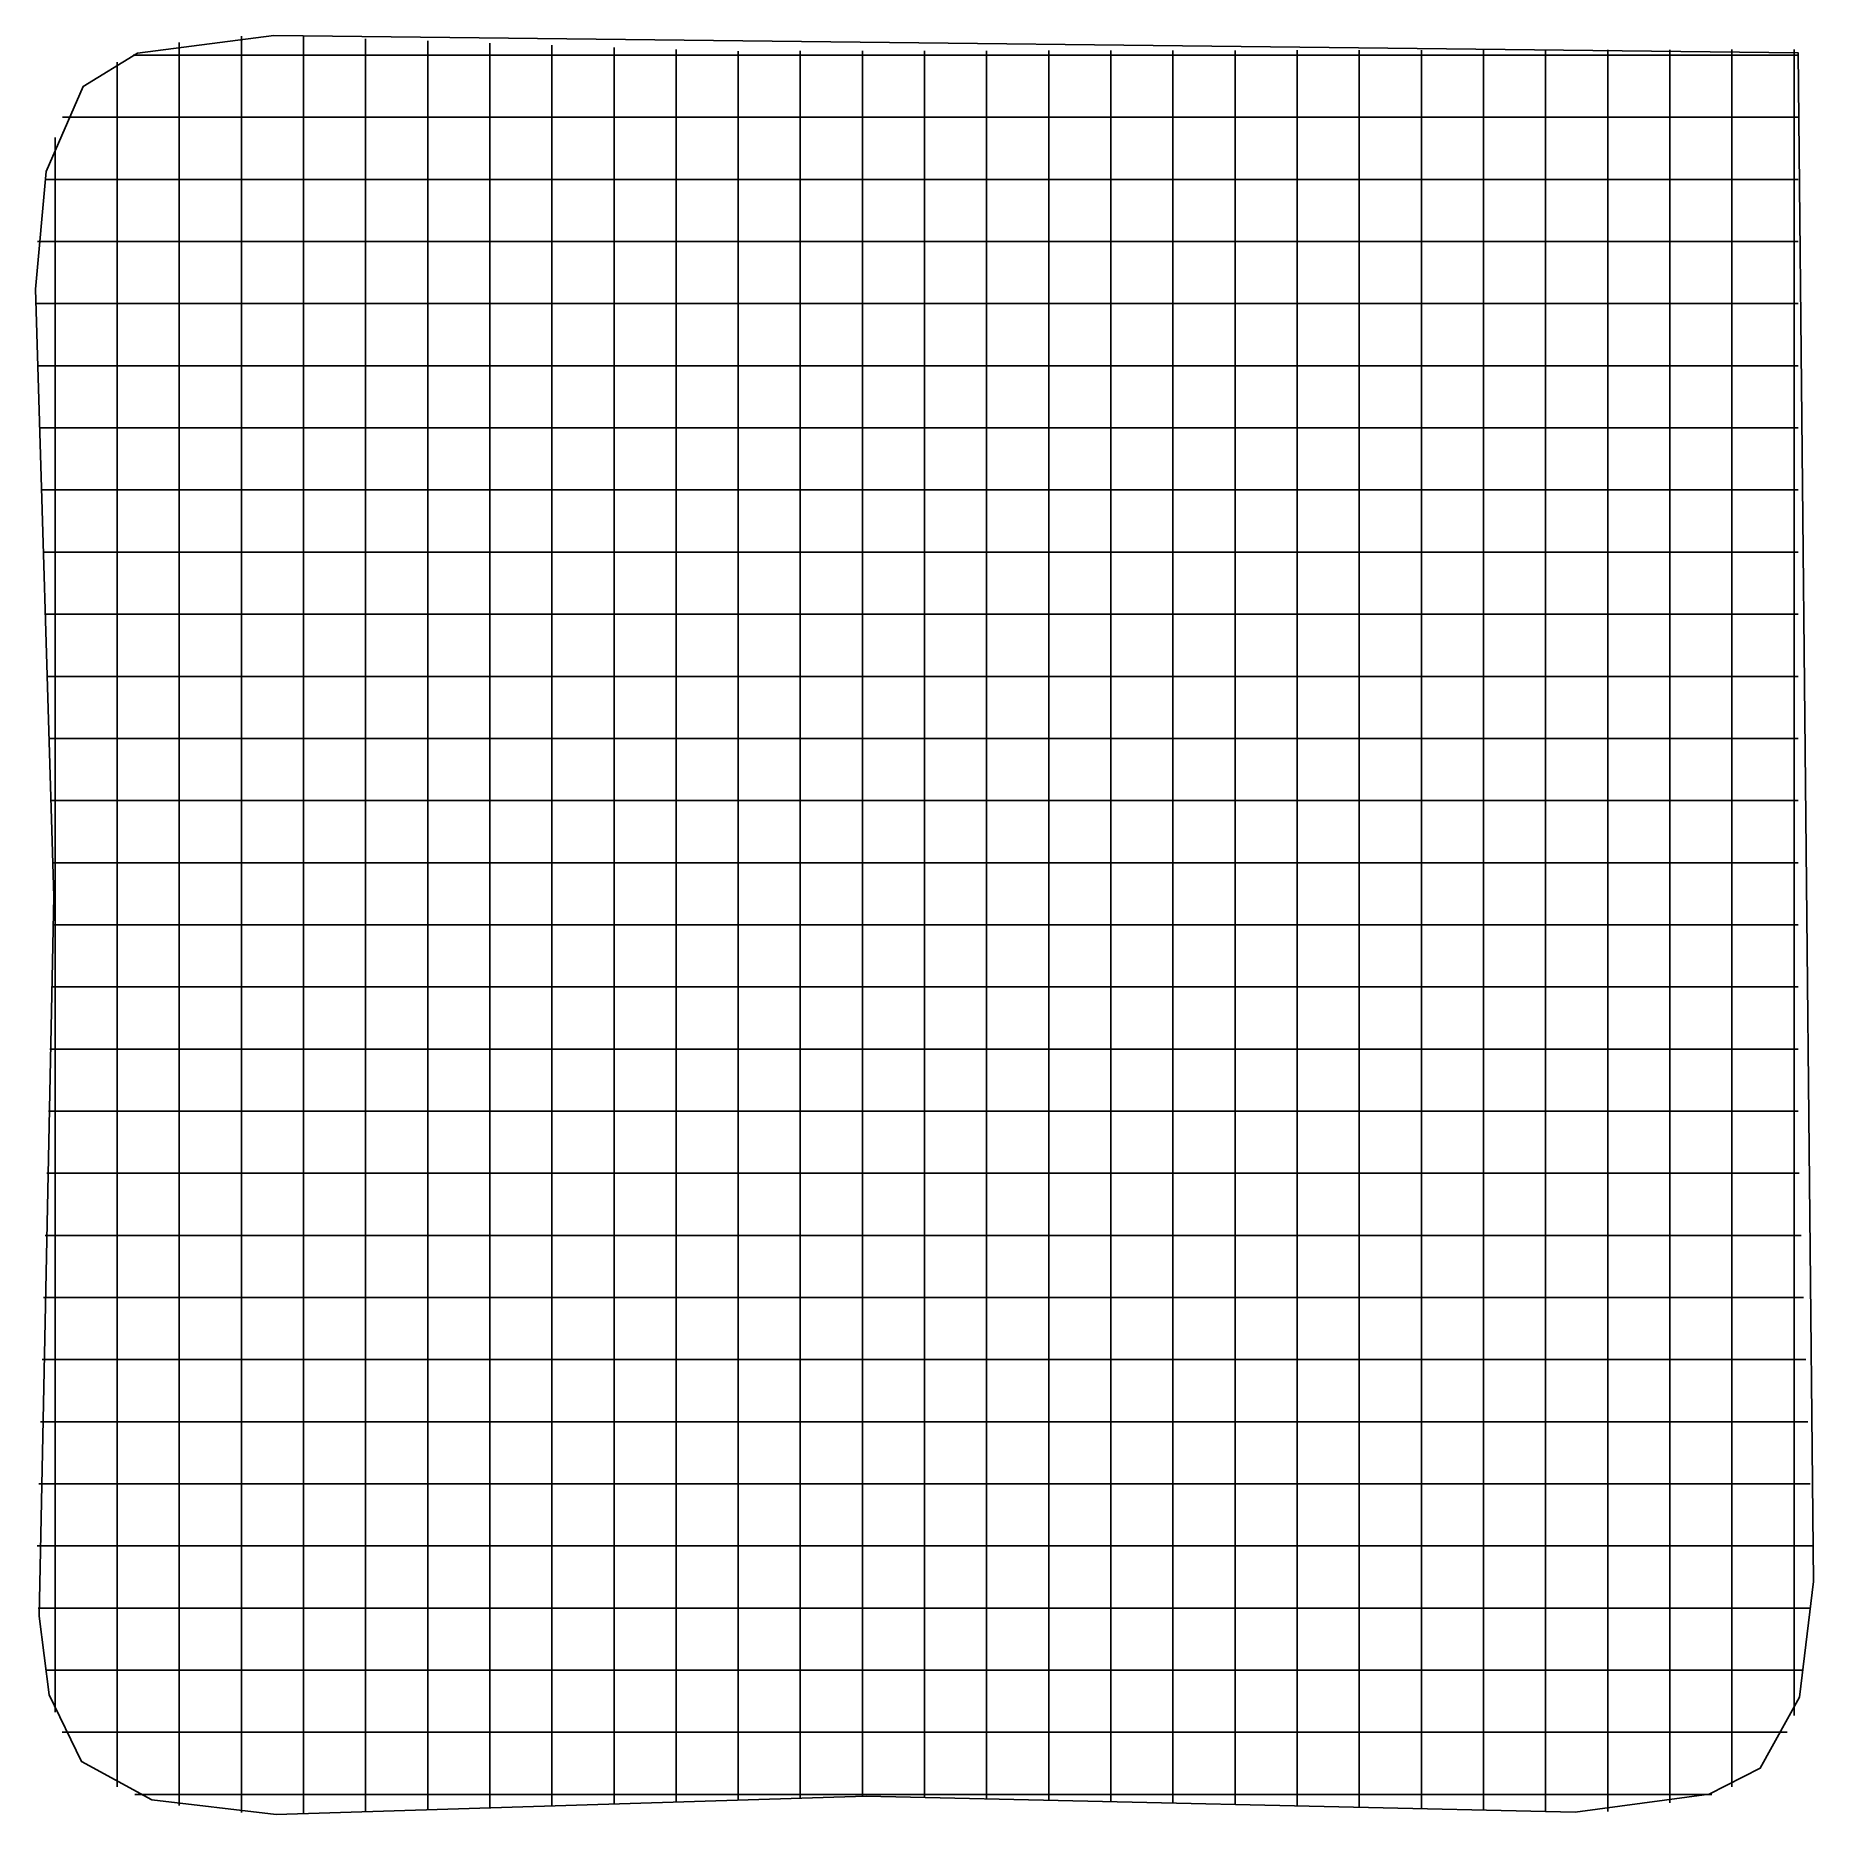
# Model space of a CAD drawing. Header units: metres. Extents: x 0.4 to 14.7, y 0.4 to 14.7.
import ezdxf

# ---------------------------------------------------------------- set-up
doc = ezdxf.new("R2010")
doc.units = ezdxf.units.M

msp = doc.modelspace()

# ---------------------------------------------------------------- linework, layer by layer
for p, q in [((1.593, 14.609), (1.593, 14.695)), ((1.593, 13.689), (1.593, 14.609)), ((2.093, 14.743), (2.093, 14.744)), ((2.093, 14.657), (2.093, 14.743)), ((2.093, 13.661), (2.093, 14.657)), ((2.593, 14.656), (2.593, 14.742)), ((2.593, 13.654), (2.593, 14.656)), ((3.093, 14.638), (3.093, 14.724)), ((3.093, 13.66), (3.093, 14.638)), ((3.593, 14.621), (3.593, 14.707)), ((3.593, 13.667), (3.593, 14.621)), ((4.093, 14.604), (4.093, 14.69)), ((4.593, 14.586), (4.593, 14.672)), ((5.093, 14.569), (5.093, 14.655)), ((5.593, 14.551), (5.593, 14.637)), ((6.093, 14.539), (6.093, 14.625)), ((6.593, 14.54), (6.593, 14.626)), ((7.093, 14.541), (7.093, 14.627)), ((7.593, 14.542), (7.593, 14.628)), ((8.093, 14.542), (8.093, 14.628)), ((8.593, 14.543), (8.593, 14.629)), ((9.093, 14.544), (9.093, 14.63)), ((9.593, 14.544), (9.593, 14.63)), ((10.093, 14.545), (10.093, 14.631)), ((10.593, 14.546), (10.593, 14.632)), ((11.093, 14.547), (11.093, 14.633)), ((11.593, 14.547), (11.593, 14.633)), ((12.093, 14.548), (12.093, 14.634)), ((12.593, 14.549), (12.593, 14.635)), ((13.093, 14.55), (13.093, 14.636)), ((13.593, 14.55), (13.593, 14.636)), ((14.093, 14.551), (14.093, 14.637)), ((14.593, 14.552), (14.593, 14.638)), ((1.093, 14.451), (1.093, 14.537)), ((1.221, 14.592), (1.307, 14.592)), ((1.221, 14.592), (1.307, 14.592)), ((1.307, 14.592), (1.667, 14.592)), ((1.667, 14.592), (1.881, 14.592)), ((1.881, 14.592), (2.312, 14.592)), ((2.312, 14.592), (3.381, 14.592)), ((3.381, 14.592), (3.467, 14.592)), ((3.467, 14.592), (3.681, 14.592)), ((3.681, 14.592), (4.112, 14.592)), ((4.093, 13.673), (4.093, 14.604)), ((4.112, 14.592), (5.181, 14.592)), ((4.593, 13.679), (4.593, 14.586)), ((5.093, 13.686), (5.093, 14.569)), ((5.181, 14.592), (5.267, 14.592)), ((5.267, 14.592), (5.481, 14.592)), ((5.481, 14.592), (5.724, 14.592)), ((5.593, 13.692), (5.593, 14.551)), ((5.724, 14.592), (5.811, 14.592)), ((5.811, 14.592), (6.88, 14.592)), ((6.093, 13.7), (6.093, 14.539)), ((6.593, 13.711), (6.593, 14.54)), ((6.88, 14.592), (7.311, 14.592)), ((7.093, 13.722), (7.093, 14.541)), ((7.311, 14.592), (7.524, 14.592)), ((7.524, 14.592), (7.611, 14.592)), ((7.593, 13.72), (7.593, 14.542)), ((7.611, 14.592), (8.68, 14.592)), ((8.093, 13.711), (8.093, 14.542)), ((8.593, 13.703), (8.593, 14.543)), ((8.68, 14.592), (9.111, 14.592)), ((9.093, 13.695), (9.093, 14.544)), ((9.111, 14.592), (9.324, 14.592)), ((9.324, 14.592), (9.411, 14.592)), ((9.411, 14.592), (10.48, 14.592)), ((9.593, 13.686), (9.593, 14.544)), ((10.093, 13.678), (10.093, 14.545)), ((10.48, 14.592), (10.911, 14.592)), ((10.593, 13.67), (10.593, 14.546)), ((10.911, 14.592), (11.124, 14.592)), ((11.093, 13.661), (11.093, 14.547)), ((11.124, 14.592), (11.211, 14.592)), ((11.211, 14.592), (12.28, 14.592)), ((11.593, 13.653), (11.593, 14.547)), ((12.093, 13.645), (12.093, 14.548)), ((12.28, 14.592), (12.711, 14.592)), ((12.593, 13.636), (12.593, 14.549)), ((12.711, 14.592), (12.924, 14.592)), ((12.924, 14.592), (13.011, 14.592)), ((13.011, 14.592), (14.08, 14.592)), ((13.093, 13.637), (13.093, 14.55)), ((13.593, 13.685), (13.593, 14.55)), ((14.08, 14.592), (14.412, 14.592)), ((14.093, 13.779), (14.093, 14.551)), ((14.412, 14.592), (14.626, 14.592)), ((14.593, 14.187), (14.593, 14.552)), ((1.093, 13.75), (1.093, 14.451)), ((14.593, 13.974), (14.593, 14.187)), ((0.654, 14.092), (0.74, 14.092)), ((0.654, 14.092), (0.74, 14.092)), ((0.74, 14.092), (1.504, 14.092)), ((1.504, 14.092), (1.935, 14.092)), ((1.935, 14.092), (2.149, 14.092)), ((2.149, 14.092), (2.235, 14.092)), ((2.235, 14.092), (3.304, 14.092)), ((3.304, 14.092), (3.735, 14.092)), ((3.735, 14.092), (3.949, 14.092)), ((3.949, 14.092), (4.035, 14.092)), ((4.035, 14.092), (5.104, 14.092)), ((5.104, 14.092), (5.535, 14.092)), ((5.535, 14.092), (5.749, 14.092)), ((5.749, 14.092), (5.835, 14.092)), ((5.835, 14.092), (6.904, 14.092)), ((6.904, 14.092), (7.335, 14.092)), ((7.335, 14.092), (7.549, 14.092)), ((7.549, 14.092), (7.635, 14.092)), ((7.635, 14.092), (8.704, 14.092)), ((8.704, 14.092), (9.135, 14.092)), ((9.135, 14.092), (9.349, 14.092)), ((9.349, 14.092), (9.435, 14.092)), ((9.435, 14.092), (10.504, 14.092)), ((10.504, 14.092), (10.935, 14.092)), ((10.935, 14.092), (11.149, 14.092)), ((11.149, 14.092), (11.235, 14.092)), ((11.235, 14.092), (12.304, 14.092)), ((12.304, 14.092), (12.735, 14.092)), ((12.735, 14.092), (12.949, 14.092)), ((12.949, 14.092), (13.035, 14.092)), ((13.035, 14.092), (14.104, 14.092)), ((14.104, 14.092), (14.412, 14.092)), ((14.412, 14.092), (14.626, 14.092)), ((0.593, 13.876), (0.593, 13.929)), ((14.593, 13.543), (14.593, 13.974)), ((0.593, 13.789), (0.593, 13.876)), ((0.593, 12.72), (0.593, 13.789)), ((1.093, 13.319), (1.093, 13.75)), ((14.093, 13.348), (14.093, 13.779)), ((1.593, 13.258), (1.593, 13.689)), ((2.093, 13.23), (2.093, 13.661)), ((2.593, 13.223), (2.593, 13.654)), ((3.093, 13.23), (3.093, 13.66)), ((3.593, 13.236), (3.593, 13.667)), ((4.093, 13.242), (4.093, 13.673)), ((4.593, 13.248), (4.593, 13.679)), ((5.093, 13.255), (5.093, 13.686)), ((5.593, 13.261), (5.593, 13.692)), ((6.093, 13.269), (6.093, 13.7)), ((6.593, 13.28), (6.593, 13.711)), ((7.093, 13.292), (7.093, 13.722)), ((7.593, 13.289), (7.593, 13.72)), ((8.093, 13.281), (8.093, 13.711)), ((8.593, 13.272), (8.593, 13.703)), ((9.093, 13.264), (9.093, 13.695)), ((9.593, 13.256), (9.593, 13.686)), ((10.093, 13.247), (10.093, 13.678)), ((10.593, 13.239), (10.593, 13.67)), ((11.093, 13.231), (11.093, 13.661)), ((11.593, 13.222), (11.593, 13.653)), ((12.093, 13.214), (12.093, 13.645)), ((12.593, 13.206), (12.593, 13.636)), ((13.093, 13.206), (13.093, 13.637)), ((13.593, 13.254), (13.593, 13.685)), ((0.511, 13.592), (0.597, 13.592)), ((0.511, 13.592), (0.597, 13.592)), ((0.597, 13.592), (1.463, 13.592)), ((1.463, 13.592), (1.894, 13.592)), ((1.894, 13.592), (2.108, 13.592)), ((2.108, 13.592), (2.194, 13.592)), ((2.194, 13.592), (3.263, 13.592)), ((3.263, 13.592), (3.694, 13.592)), ((3.694, 13.592), (3.908, 13.592)), ((3.908, 13.592), (3.994, 13.592)), ((3.994, 13.592), (5.063, 13.592)), ((5.063, 13.592), (5.494, 13.592)), ((5.494, 13.592), (5.708, 13.592)), ((5.708, 13.592), (5.794, 13.592)), ((5.794, 13.592), (6.863, 13.592)), ((6.863, 13.592), (7.294, 13.592)), ((7.294, 13.592), (7.508, 13.592)), ((7.508, 13.592), (7.594, 13.592)), ((7.594, 13.592), (8.663, 13.592)), ((8.663, 13.592), (9.094, 13.592)), ((9.094, 13.592), (9.308, 13.592)), ((9.308, 13.592), (9.394, 13.592)), ((9.394, 13.592), (10.463, 13.592)), ((10.463, 13.592), (10.894, 13.592)), ((10.894, 13.592), (11.108, 13.592)), ((11.108, 13.592), (11.194, 13.592)), ((11.194, 13.592), (12.263, 13.592)), ((12.263, 13.592), (12.694, 13.592)), ((12.694, 13.592), (12.908, 13.592)), ((12.908, 13.592), (12.994, 13.592)), ((12.994, 13.592), (14.063, 13.592)), ((14.063, 13.592), (14.412, 13.592)), ((14.412, 13.592), (14.626, 13.592)), ((14.593, 12.473), (14.593, 13.543)), ((1.093, 13.105), (1.093, 13.319)), ((14.093, 13.134), (14.093, 13.348)), ((1.593, 13.044), (1.593, 13.258)), ((2.093, 13.017), (2.093, 13.23)), ((2.593, 13.009), (2.593, 13.223)), ((3.093, 13.016), (3.093, 13.23)), ((3.593, 13.022), (3.593, 13.236)), ((4.093, 13.029), (4.093, 13.242)), ((4.593, 13.035), (4.593, 13.248)), ((5.093, 13.041), (5.093, 13.255)), ((5.593, 13.047), (5.593, 13.261)), ((6.093, 13.055), (6.093, 13.269)), ((6.593, 13.067), (6.593, 13.28)), ((7.093, 13.078), (7.093, 13.292)), ((7.593, 13.075), (7.593, 13.289)), ((8.093, 13.067), (8.093, 13.281)), ((8.593, 13.059), (8.593, 13.272)), ((9.093, 13.05), (9.093, 13.264)), ((9.593, 13.042), (9.593, 13.256)), ((10.093, 13.033), (10.093, 13.247)), ((10.593, 13.025), (10.593, 13.239)), ((11.093, 13.017), (11.093, 13.231)), ((11.593, 13.008), (11.593, 13.222)), ((12.093, 13), (12.093, 13.214)), ((12.593, 12.992), (12.593, 13.206)), ((13.093, 12.992), (13.093, 13.206)), ((13.593, 13.041), (13.593, 13.254)), ((0.451, 13.092), (0.537, 13.092)), ((0.451, 13.092), (0.537, 13.092)), ((0.537, 13.092), (1.446, 13.092)), ((1.093, 13.019), (1.093, 13.105)), ((1.446, 13.092), (1.877, 13.092)), ((1.593, 12.958), (1.593, 13.044)), ((1.877, 13.092), (2.091, 13.092)), ((2.091, 13.092), (2.177, 13.092)), ((2.177, 13.092), (3.246, 13.092)), ((3.246, 13.092), (3.677, 13.092)), ((3.677, 13.092), (3.891, 13.092)), ((3.891, 13.092), (3.977, 13.092)), ((3.977, 13.092), (5.046, 13.092)), ((4.593, 12.948), (4.593, 13.035)), ((5.046, 13.092), (5.477, 13.092)), ((5.093, 12.955), (5.093, 13.041)), ((5.477, 13.092), (5.691, 13.092)), ((5.593, 12.961), (5.593, 13.047)), ((5.691, 13.092), (5.777, 13.092)), ((5.777, 13.092), (6.846, 13.092)), ((6.093, 12.969), (6.093, 13.055)), ((6.593, 12.981), (6.593, 13.067)), ((6.846, 13.092), (7.277, 13.092)), ((7.093, 12.992), (7.093, 13.078)), ((7.277, 13.092), (7.491, 13.092)), ((7.491, 13.092), (7.577, 13.092)), ((7.577, 13.092), (8.646, 13.092)), ((7.593, 12.989), (7.593, 13.075)), ((8.093, 12.981), (8.093, 13.067)), ((8.593, 12.972), (8.593, 13.059)), ((8.646, 13.092), (9.077, 13.092)), ((9.077, 13.092), (9.291, 13.092)), ((9.093, 12.964), (9.093, 13.05)), ((9.291, 13.092), (9.377, 13.092)), ((9.377, 13.092), (10.446, 13.092)), ((9.593, 12.956), (9.593, 13.042)), ((10.093, 12.947), (10.093, 13.033)), ((10.446, 13.092), (10.877, 13.092)), ((10.877, 13.092), (11.091, 13.092)), ((11.091, 13.092), (11.177, 13.092)), ((11.177, 13.092), (12.246, 13.092)), ((12.246, 13.092), (12.677, 13.092)), ((12.677, 13.092), (12.891, 13.092)), ((12.891, 13.092), (12.977, 13.092)), ((12.977, 13.092), (14.046, 13.092)), ((13.593, 12.954), (13.593, 13.041)), ((14.046, 13.092), (14.412, 13.092)), ((14.093, 13.048), (14.093, 13.134)), ((14.093, 11.979), (14.093, 13.048)), ((14.412, 13.092), (14.626, 13.092)), ((1.093, 11.95), (1.093, 13.019)), ((1.593, 11.889), (1.593, 12.958)), ((2.093, 12.931), (2.093, 13.017)), ((2.093, 11.861), (2.093, 12.931)), ((2.593, 12.924), (2.593, 13.009)), ((2.593, 11.854), (2.593, 12.924)), ((3.093, 12.93), (3.093, 13.016)), ((3.093, 11.86), (3.093, 12.93)), ((3.593, 12.936), (3.593, 13.022)), ((3.593, 11.867), (3.593, 12.936)), ((4.093, 12.943), (4.093, 13.029)), ((4.093, 11.873), (4.093, 12.943)), ((4.593, 11.879), (4.593, 12.948)), ((5.093, 11.886), (5.093, 12.955)), ((5.593, 11.892), (5.593, 12.961)), ((6.093, 11.9), (6.093, 12.969)), ((6.593, 11.911), (6.593, 12.981)), ((7.093, 11.922), (7.093, 12.992)), ((7.593, 11.92), (7.593, 12.989)), ((8.093, 11.911), (8.093, 12.981)), ((8.593, 11.903), (8.593, 12.972)), ((9.093, 11.895), (9.093, 12.964)), ((9.593, 11.886), (9.593, 12.956)), ((10.093, 11.878), (10.093, 12.947)), ((10.593, 12.939), (10.593, 13.025)), ((10.593, 11.87), (10.593, 12.939)), ((11.093, 12.931), (11.093, 13.017)), ((11.093, 11.861), (11.093, 12.931)), ((11.593, 12.922), (11.593, 13.008)), ((11.593, 11.853), (11.593, 12.922)), ((12.093, 12.914), (12.093, 13)), ((12.093, 11.845), (12.093, 12.914)), ((12.593, 12.906), (12.593, 12.992)), ((12.593, 11.836), (12.593, 12.906)), ((13.093, 12.906), (13.093, 12.992)), ((13.093, 11.837), (13.093, 12.906)), ((13.593, 11.885), (13.593, 12.954)), ((0.593, 12.289), (0.593, 12.72)), ((0.438, 12.592), (0.524, 12.592)), ((0.438, 12.592), (0.524, 12.592)), ((0.524, 12.592), (1.442, 12.592)), ((1.442, 12.592), (1.873, 12.592)), ((1.873, 12.592), (2.087, 12.592)), ((2.087, 12.592), (2.173, 12.592)), ((2.173, 12.592), (3.242, 12.592)), ((3.242, 12.592), (3.673, 12.592)), ((3.673, 12.592), (3.887, 12.592)), ((3.887, 12.592), (3.973, 12.592)), ((3.973, 12.592), (5.042, 12.592)), ((5.042, 12.592), (5.473, 12.592)), ((5.473, 12.592), (5.687, 12.592)), ((5.687, 12.592), (5.773, 12.592)), ((5.773, 12.592), (6.842, 12.592)), ((6.842, 12.592), (7.273, 12.592)), ((7.273, 12.592), (7.487, 12.592)), ((7.487, 12.592), (7.573, 12.592)), ((7.573, 12.592), (8.642, 12.592)), ((8.642, 12.592), (9.073, 12.592)), ((9.073, 12.592), (9.287, 12.592)), ((9.287, 12.592), (9.373, 12.592)), ((9.373, 12.592), (10.442, 12.592)), ((10.442, 12.592), (10.873, 12.592)), ((10.873, 12.592), (11.087, 12.592)), ((11.087, 12.592), (11.173, 12.592)), ((11.173, 12.592), (12.242, 12.592)), ((12.242, 12.592), (12.673, 12.592)), ((12.673, 12.592), (12.887, 12.592)), ((12.887, 12.592), (12.973, 12.592)), ((12.973, 12.592), (14.042, 12.592)), ((14.042, 12.592), (14.412, 12.592)), ((14.412, 12.592), (14.626, 12.592)), ((14.593, 12.387), (14.593, 12.473)), ((14.593, 12.174), (14.593, 12.387)), ((0.593, 12.076), (0.593, 12.289)), ((14.593, 11.743), (14.593, 12.174)), ((0.453, 12.092), (0.539, 12.092)), ((0.453, 12.092), (0.539, 12.092)), ((0.539, 12.092), (1.447, 12.092)), ((0.593, 11.989), (0.593, 12.076)), ((1.447, 12.092), (1.877, 12.092)), ((1.877, 12.092), (2.091, 12.092)), ((2.091, 12.092), (2.177, 12.092)), ((2.177, 12.092), (3.247, 12.092)), ((3.247, 12.092), (3.677, 12.092)), ((3.677, 12.092), (3.891, 12.092)), ((3.891, 12.092), (3.977, 12.092)), ((3.977, 12.092), (5.047, 12.092)), ((5.047, 12.092), (5.477, 12.092)), ((5.477, 12.092), (5.691, 12.092)), ((5.691, 12.092), (5.777, 12.092)), ((5.777, 12.092), (6.847, 12.092)), ((6.847, 12.092), (7.277, 12.092)), ((7.277, 12.092), (7.491, 12.092)), ((7.491, 12.092), (7.577, 12.092)), ((7.577, 12.092), (8.647, 12.092)), ((8.647, 12.092), (9.077, 12.092)), ((9.077, 12.092), (9.291, 12.092)), ((9.291, 12.092), (9.377, 12.092)), ((9.377, 12.092), (10.447, 12.092)), ((10.447, 12.092), (10.877, 12.092)), ((10.877, 12.092), (11.091, 12.092)), ((11.091, 12.092), (11.177, 12.092)), ((11.177, 12.092), (12.247, 12.092)), ((12.247, 12.092), (12.677, 12.092)), ((12.677, 12.092), (12.891, 12.092)), ((12.891, 12.092), (12.977, 12.092)), ((12.977, 12.092), (14.047, 12.092)), ((14.047, 12.092), (14.412, 12.092)), ((14.412, 12.092), (14.626, 12.092)), ((0.593, 10.92), (0.593, 11.989)), ((1.093, 11.519), (1.093, 11.95)), ((1.593, 11.458), (1.593, 11.889)), ((5.093, 11.455), (5.093, 11.886)), ((5.593, 11.461), (5.593, 11.892)), ((6.093, 11.469), (6.093, 11.9)), ((6.593, 11.48), (6.593, 11.911)), ((7.093, 11.492), (7.093, 11.922)), ((7.593, 11.489), (7.593, 11.92)), ((8.093, 11.481), (8.093, 11.911)), ((8.593, 11.472), (8.593, 11.903)), ((9.093, 11.464), (9.093, 11.895)), ((9.593, 11.456), (9.593, 11.886)), ((13.593, 11.454), (13.593, 11.885)), ((14.093, 11.548), (14.093, 11.979)), ((2.093, 11.43), (2.093, 11.861)), ((2.593, 11.423), (2.593, 11.854)), ((3.093, 11.43), (3.093, 11.86)), ((3.593, 11.436), (3.593, 11.867)), ((4.093, 11.442), (4.093, 11.873)), ((4.593, 11.448), (4.593, 11.879)), ((10.093, 11.447), (10.093, 11.878)), ((10.593, 11.439), (10.593, 11.87)), ((11.093, 11.431), (11.093, 11.861)), ((11.593, 11.422), (11.593, 11.853)), ((12.093, 11.414), (12.093, 11.845)), ((12.593, 11.406), (12.593, 11.836)), ((13.093, 11.406), (13.093, 11.837)), ((14.593, 10.673), (14.593, 11.743)), ((0.468, 11.592), (0.554, 11.592)), ((0.468, 11.592), (0.554, 11.592)), ((0.554, 11.592), (1.451, 11.592)), ((1.093, 11.305), (1.093, 11.519)), ((1.451, 11.592), (1.882, 11.592)), ((1.593, 11.244), (1.593, 11.458)), ((1.882, 11.592), (2.095, 11.592)), ((2.095, 11.592), (2.182, 11.592)), ((2.182, 11.592), (3.251, 11.592)), ((3.251, 11.592), (3.682, 11.592)), ((3.682, 11.592), (3.895, 11.592)), ((3.895, 11.592), (3.982, 11.592)), ((3.982, 11.592), (5.051, 11.592)), ((5.051, 11.592), (5.482, 11.592)), ((5.482, 11.592), (5.695, 11.592)), ((5.593, 11.247), (5.593, 11.461)), ((5.695, 11.592), (5.782, 11.592)), ((5.782, 11.592), (6.851, 11.592)), ((6.093, 11.255), (6.093, 11.469)), ((6.593, 11.267), (6.593, 11.48)), ((6.851, 11.592), (7.282, 11.592)), ((7.093, 11.278), (7.093, 11.492)), ((7.282, 11.592), (7.495, 11.592)), ((7.495, 11.592), (7.582, 11.592)), ((7.582, 11.592), (8.651, 11.592)), ((7.593, 11.275), (7.593, 11.489)), ((8.093, 11.267), (8.093, 11.481)), ((8.593, 11.259), (8.593, 11.472)), ((8.651, 11.592), (9.082, 11.592)), ((9.082, 11.592), (9.295, 11.592)), ((9.093, 11.25), (9.093, 11.464)), ((9.295, 11.592), (9.382, 11.592)), ((9.382, 11.592), (10.451, 11.592)), ((9.593, 11.242), (9.593, 11.456)), ((10.451, 11.592), (10.882, 11.592)), ((10.882, 11.592), (11.095, 11.592)), ((11.095, 11.592), (11.182, 11.592)), ((11.182, 11.592), (12.251, 11.592)), ((12.251, 11.592), (12.682, 11.592)), ((12.682, 11.592), (12.895, 11.592)), ((12.895, 11.592), (12.982, 11.592)), ((12.982, 11.592), (14.051, 11.592)), ((14.051, 11.592), (14.412, 11.592)), ((14.093, 11.334), (14.093, 11.548)), ((14.412, 11.592), (14.626, 11.592)), ((2.093, 11.217), (2.093, 11.43)), ((2.593, 11.209), (2.593, 11.423)), ((3.093, 11.216), (3.093, 11.43)), ((3.593, 11.222), (3.593, 11.436)), ((4.093, 11.229), (4.093, 11.442)), ((4.593, 11.235), (4.593, 11.448)), ((5.093, 11.241), (5.093, 11.455)), ((10.093, 11.233), (10.093, 11.447)), ((10.593, 11.225), (10.593, 11.439)), ((11.093, 11.217), (11.093, 11.431)), ((11.593, 11.208), (11.593, 11.422)), ((12.093, 11.2), (12.093, 11.414)), ((12.593, 11.192), (12.593, 11.406)), ((13.093, 11.192), (13.093, 11.406)), ((13.593, 11.241), (13.593, 11.454)), ((14.093, 11.248), (14.093, 11.334)), ((1.093, 11.219), (1.093, 11.305)), ((1.093, 10.15), (1.093, 11.219)), ((1.593, 11.158), (1.593, 11.244)), ((2.093, 11.131), (2.093, 11.217)), ((2.593, 11.124), (2.593, 11.209)), ((3.093, 11.13), (3.093, 11.216)), ((3.593, 11.136), (3.593, 11.222)), ((4.093, 11.143), (4.093, 11.229)), ((4.593, 11.148), (4.593, 11.235)), ((5.093, 11.155), (5.093, 11.241)), ((5.593, 11.161), (5.593, 11.247)), ((6.093, 11.169), (6.093, 11.255)), ((6.093, 10.1), (6.093, 11.169)), ((6.593, 11.181), (6.593, 11.267)), ((6.593, 10.111), (6.593, 11.181)), ((7.093, 11.192), (7.093, 11.278)), ((7.093, 10.122), (7.093, 11.192)), ((7.593, 11.189), (7.593, 11.275)), ((7.593, 10.12), (7.593, 11.189)), ((8.093, 11.181), (8.093, 11.267)), ((8.093, 10.111), (8.093, 11.181)), ((8.593, 11.172), (8.593, 11.259)), ((8.593, 10.103), (8.593, 11.172)), ((9.093, 11.164), (9.093, 11.25)), ((9.593, 11.156), (9.593, 11.242)), ((10.093, 11.147), (10.093, 11.233)), ((10.593, 11.139), (10.593, 11.225)), ((11.093, 11.131), (11.093, 11.217)), ((11.593, 11.122), (11.593, 11.208)), ((12.093, 11.114), (12.093, 11.2)), ((12.593, 11.106), (12.593, 11.192)), ((13.093, 11.106), (13.093, 11.192)), ((13.593, 11.154), (13.593, 11.241)), ((14.093, 10.179), (14.093, 11.248)), ((0.484, 11.092), (0.57, 11.092)), ((0.484, 11.092), (0.57, 11.092)), ((0.57, 11.092), (1.456, 11.092)), ((1.456, 11.092), (1.886, 11.092)), ((1.593, 10.089), (1.593, 11.158)), ((1.886, 11.092), (2.1, 11.092)), ((2.093, 10.061), (2.093, 11.131)), ((2.1, 11.092), (2.186, 11.092)), ((2.186, 11.092), (3.256, 11.092)), ((2.593, 10.054), (2.593, 11.124)), ((3.093, 10.06), (3.093, 11.13)), ((3.256, 11.092), (3.686, 11.092)), ((3.593, 10.067), (3.593, 11.136)), ((3.686, 11.092), (3.9, 11.092)), ((3.9, 11.092), (3.986, 11.092)), ((3.986, 11.092), (5.056, 11.092)), ((4.093, 10.073), (4.093, 11.143)), ((4.593, 10.079), (4.593, 11.148)), ((5.056, 11.092), (5.486, 11.092)), ((5.093, 10.086), (5.093, 11.155)), ((5.486, 11.092), (5.7, 11.092)), ((5.593, 10.092), (5.593, 11.161)), ((5.7, 11.092), (5.786, 11.092)), ((5.786, 11.092), (6.856, 11.092)), ((6.856, 11.092), (7.286, 11.092)), ((7.286, 11.092), (7.5, 11.092)), ((7.5, 11.092), (7.586, 11.092)), ((7.586, 11.092), (8.656, 11.092)), ((8.656, 11.092), (9.086, 11.092)), ((9.086, 11.092), (9.3, 11.092)), ((9.093, 10.095), (9.093, 11.164)), ((9.3, 11.092), (9.386, 11.092)), ((9.386, 11.092), (10.456, 11.092)), ((9.593, 10.086), (9.593, 11.156)), ((10.093, 10.078), (10.093, 11.147)), ((10.456, 11.092), (10.886, 11.092)), ((10.593, 10.07), (10.593, 11.139)), ((10.886, 11.092), (11.1, 11.092)), ((11.093, 10.061), (11.093, 11.131)), ((11.1, 11.092), (11.186, 11.092)), ((11.186, 11.092), (12.256, 11.092)), ((11.593, 10.053), (11.593, 11.122)), ((12.093, 10.045), (12.093, 11.114)), ((12.256, 11.092), (12.686, 11.092)), ((12.593, 10.036), (12.593, 11.106)), ((12.686, 11.092), (12.9, 11.092)), ((12.9, 11.092), (12.986, 11.092)), ((12.986, 11.092), (14.056, 11.092)), ((13.093, 10.037), (13.093, 11.106)), ((13.593, 10.085), (13.593, 11.154)), ((14.056, 11.092), (14.412, 11.092)), ((14.412, 11.092), (14.626, 11.092)), ((0.593, 10.489), (0.593, 10.92)), ((14.593, 10.587), (14.593, 10.673)), ((0.499, 10.592), (0.585, 10.592)), ((0.499, 10.592), (0.585, 10.592)), ((0.585, 10.592), (1.46, 10.592)), ((0.593, 10.276), (0.593, 10.489)), ((1.46, 10.592), (1.891, 10.592)), ((1.891, 10.592), (2.104, 10.592)), ((2.104, 10.592), (2.191, 10.592)), ((2.191, 10.592), (3.26, 10.592)), ((3.26, 10.592), (3.691, 10.592)), ((3.691, 10.592), (3.904, 10.592)), ((3.904, 10.592), (3.991, 10.592)), ((3.991, 10.592), (5.06, 10.592)), ((5.06, 10.592), (5.491, 10.592)), ((5.491, 10.592), (5.704, 10.592)), ((5.704, 10.592), (5.791, 10.592)), ((5.791, 10.592), (6.86, 10.592)), ((6.86, 10.592), (7.291, 10.592)), ((7.291, 10.592), (7.504, 10.592)), ((7.504, 10.592), (7.591, 10.592)), ((7.591, 10.592), (8.66, 10.592)), ((8.66, 10.592), (9.091, 10.592)), ((9.091, 10.592), (9.304, 10.592)), ((9.304, 10.592), (9.391, 10.592)), ((9.391, 10.592), (10.46, 10.592)), ((10.46, 10.592), (10.891, 10.592)), ((10.891, 10.592), (11.104, 10.592)), ((11.104, 10.592), (11.191, 10.592)), ((11.191, 10.592), (12.26, 10.592)), ((12.26, 10.592), (12.691, 10.592)), ((12.691, 10.592), (12.904, 10.592)), ((12.904, 10.592), (12.991, 10.592)), ((12.991, 10.592), (14.06, 10.592)), ((14.06, 10.592), (14.412, 10.592)), ((14.412, 10.592), (14.626, 10.592)), ((14.593, 10.374), (14.593, 10.587)), ((14.593, 9.943), (14.593, 10.374)), ((0.593, 10.189), (0.593, 10.276)), ((0.593, 9.12), (0.593, 10.189)), ((14.093, 9.748), (14.093, 10.179)), ((0.514, 10.092), (0.6, 10.092)), ((0.514, 10.092), (0.6, 10.092)), ((0.6, 10.092), (1.464, 10.092)), ((1.093, 9.719), (1.093, 10.15)), ((1.464, 10.092), (1.895, 10.092)), ((1.593, 9.658), (1.593, 10.089)), ((1.895, 10.092), (2.109, 10.092)), ((2.093, 9.63), (2.093, 10.061)), ((2.109, 10.092), (2.195, 10.092)), ((2.195, 10.092), (3.264, 10.092)), ((2.593, 9.623), (2.593, 10.054)), ((3.093, 9.63), (3.093, 10.06)), ((3.264, 10.092), (3.695, 10.092)), ((3.593, 9.636), (3.593, 10.067)), ((3.695, 10.092), (3.909, 10.092)), ((3.909, 10.092), (3.995, 10.092)), ((3.995, 10.092), (5.064, 10.092)), ((4.093, 9.642), (4.093, 10.073)), ((4.593, 9.648), (4.593, 10.079)), ((5.064, 10.092), (5.495, 10.092)), ((5.093, 9.655), (5.093, 10.086)), ((5.495, 10.092), (5.709, 10.092)), ((5.593, 9.661), (5.593, 10.092)), ((5.709, 10.092), (5.795, 10.092)), ((5.795, 10.092), (6.864, 10.092)), ((6.093, 9.669), (6.093, 10.1)), ((6.593, 9.68), (6.593, 10.111)), ((6.864, 10.092), (7.295, 10.092)), ((7.093, 9.692), (7.093, 10.122)), ((7.295, 10.092), (7.509, 10.092)), ((7.509, 10.092), (7.595, 10.092)), ((7.593, 9.689), (7.593, 10.12)), ((7.595, 10.092), (8.664, 10.092)), ((8.093, 9.681), (8.093, 10.111)), ((8.593, 9.672), (8.593, 10.103)), ((8.664, 10.092), (9.095, 10.092)), ((9.093, 9.664), (9.093, 10.095)), ((9.095, 10.092), (9.309, 10.092)), ((9.309, 10.092), (9.395, 10.092)), ((9.395, 10.092), (10.464, 10.092)), ((9.593, 9.656), (9.593, 10.086)), ((10.093, 9.647), (10.093, 10.078)), ((10.464, 10.092), (10.895, 10.092)), ((10.593, 9.639), (10.593, 10.07)), ((10.895, 10.092), (11.109, 10.092)), ((11.093, 9.631), (11.093, 10.061)), ((11.109, 10.092), (11.195, 10.092)), ((11.195, 10.092), (12.264, 10.092)), ((11.593, 9.622), (11.593, 10.053)), ((12.093, 9.614), (12.093, 10.045)), ((12.264, 10.092), (12.695, 10.092)), ((12.593, 9.606), (12.593, 10.036)), ((12.695, 10.092), (12.909, 10.092)), ((12.909, 10.092), (12.995, 10.092)), ((12.995, 10.092), (14.064, 10.092)), ((13.093, 9.606), (13.093, 10.037)), ((13.593, 9.654), (13.593, 10.085)), ((14.064, 10.092), (14.412, 10.092)), ((14.412, 10.092), (14.626, 10.092)), ((14.593, 8.873), (14.593, 9.943)), ((14.093, 9.534), (14.093, 9.748)), ((1.093, 9.505), (1.093, 9.719)), ((1.593, 9.444), (1.593, 9.658)), ((2.093, 9.417), (2.093, 9.63)), ((2.593, 9.409), (2.593, 9.623)), ((3.093, 9.416), (3.093, 9.63)), ((3.593, 9.422), (3.593, 9.636)), ((4.093, 9.429), (4.093, 9.642)), ((4.593, 9.435), (4.593, 9.648)), ((5.093, 9.441), (5.093, 9.655)), ((5.593, 9.447), (5.593, 9.661)), ((6.093, 9.455), (6.093, 9.669)), ((6.593, 9.467), (6.593, 9.68)), ((7.093, 9.478), (7.093, 9.692)), ((7.593, 9.475), (7.593, 9.689)), ((8.093, 9.467), (8.093, 9.681)), ((8.593, 9.459), (8.593, 9.672)), ((9.093, 9.45), (9.093, 9.664)), ((9.593, 9.442), (9.593, 9.656)), ((10.093, 9.433), (10.093, 9.647)), ((10.593, 9.425), (10.593, 9.639)), ((11.093, 9.417), (11.093, 9.631)), ((11.593, 9.408), (11.593, 9.622)), ((12.093, 9.4), (12.093, 9.614)), ((12.593, 9.392), (12.593, 9.606)), ((13.093, 9.392), (13.093, 9.606)), ((13.593, 9.441), (13.593, 9.654)), ((0.529, 9.592), (0.615, 9.592)), ((0.529, 9.592), (0.615, 9.592)), ((0.615, 9.592), (1.468, 9.592)), ((1.093, 9.419), (1.093, 9.505)), ((1.468, 9.592), (1.899, 9.592)), ((1.899, 9.592), (2.113, 9.592)), ((2.113, 9.592), (2.199, 9.592)), ((2.199, 9.592), (3.268, 9.592)), ((3.268, 9.592), (3.699, 9.592)), ((3.699, 9.592), (3.913, 9.592)), ((3.913, 9.592), (3.999, 9.592)), ((3.999, 9.592), (5.068, 9.592)), ((5.068, 9.592), (5.499, 9.592)), ((5.499, 9.592), (5.713, 9.592)), ((5.713, 9.592), (5.799, 9.592)), ((5.799, 9.592), (6.868, 9.592)), ((6.093, 9.369), (6.093, 9.455)), ((6.593, 9.381), (6.593, 9.467)), ((6.868, 9.592), (7.299, 9.592)), ((7.093, 9.392), (7.093, 9.478)), ((7.299, 9.592), (7.513, 9.592)), ((7.513, 9.592), (7.599, 9.592)), ((7.593, 9.389), (7.593, 9.475)), ((7.599, 9.592), (8.668, 9.592)), ((8.093, 9.381), (8.093, 9.467)), ((8.593, 9.372), (8.593, 9.459)), ((8.668, 9.592), (9.099, 9.592)), ((9.099, 9.592), (9.313, 9.592)), ((9.313, 9.592), (9.399, 9.592)), ((9.399, 9.592), (10.468, 9.592)), ((10.468, 9.592), (10.899, 9.592)), ((10.899, 9.592), (11.113, 9.592)), ((11.113, 9.592), (11.199, 9.592)), ((11.199, 9.592), (12.268, 9.592)), ((12.268, 9.592), (12.699, 9.592)), ((12.699, 9.592), (12.913, 9.592)), ((12.913, 9.592), (12.999, 9.592)), ((12.999, 9.592), (14.068, 9.592)), ((14.068, 9.592), (14.412, 9.592)), ((14.093, 9.448), (14.093, 9.534)), ((14.412, 9.592), (14.626, 9.592)), ((1.093, 8.35), (1.093, 9.419)), ((1.593, 9.358), (1.593, 9.444)), ((1.593, 8.289), (1.593, 9.358)), ((2.093, 9.331), (2.093, 9.417)), ((2.093, 8.261), (2.093, 9.331)), ((2.593, 9.324), (2.593, 9.409)), ((2.593, 8.254), (2.593, 9.324)), ((3.093, 9.33), (3.093, 9.416)), ((3.093, 8.26), (3.093, 9.33)), ((3.593, 9.336), (3.593, 9.422)), ((3.593, 8.267), (3.593, 9.336)), ((4.093, 9.343), (4.093, 9.429)), ((4.093, 8.273), (4.093, 9.343)), ((4.593, 9.348), (4.593, 9.435)), ((4.593, 8.279), (4.593, 9.348)), ((5.093, 9.355), (5.093, 9.441)), ((5.093, 8.286), (5.093, 9.355)), ((5.593, 9.361), (5.593, 9.447)), ((5.593, 8.292), (5.593, 9.361)), ((6.093, 8.3), (6.093, 9.369)), ((6.593, 8.311), (6.593, 9.381)), ((7.093, 8.322), (7.093, 9.392)), ((7.593, 8.32), (7.593, 9.389)), ((8.093, 8.311), (8.093, 9.381)), ((8.593, 8.303), (8.593, 9.372)), ((9.093, 9.364), (9.093, 9.45)), ((9.093, 8.295), (9.093, 9.364)), ((9.593, 9.356), (9.593, 9.442)), ((9.593, 8.286), (9.593, 9.356)), ((10.093, 9.347), (10.093, 9.433)), ((10.093, 8.278), (10.093, 9.347)), ((10.593, 9.339), (10.593, 9.425)), ((10.593, 8.27), (10.593, 9.339)), ((11.093, 9.331), (11.093, 9.417)), ((11.093, 8.261), (11.093, 9.331)), ((11.593, 9.322), (11.593, 9.408)), ((11.593, 8.253), (11.593, 9.322)), ((12.093, 9.314), (12.093, 9.4)), ((12.093, 8.245), (12.093, 9.314)), ((12.593, 9.306), (12.593, 9.392)), ((13.093, 9.306), (13.093, 9.392)), ((13.593, 9.354), (13.593, 9.441)), ((13.593, 8.285), (13.593, 9.354)), ((14.093, 8.379), (14.093, 9.448)), ((12.593, 8.236), (12.593, 9.306)), ((13.093, 8.237), (13.093, 9.306)), ((0.545, 9.092), (0.631, 9.092)), ((0.545, 9.092), (0.631, 9.092)), ((0.593, 8.689), (0.593, 9.12)), ((0.631, 9.092), (1.473, 9.092)), ((1.473, 9.092), (1.904, 9.092)), ((1.904, 9.092), (2.118, 9.092)), ((2.118, 9.092), (2.204, 9.092)), ((2.204, 9.092), (3.273, 9.092)), ((3.273, 9.092), (3.704, 9.092)), ((3.704, 9.092), (3.918, 9.092)), ((3.918, 9.092), (4.004, 9.092)), ((4.004, 9.092), (5.073, 9.092)), ((5.073, 9.092), (5.504, 9.092)), ((5.504, 9.092), (5.718, 9.092)), ((5.718, 9.092), (5.804, 9.092)), ((5.804, 9.092), (6.873, 9.092)), ((6.873, 9.092), (7.304, 9.092)), ((7.304, 9.092), (7.518, 9.092)), ((7.518, 9.092), (7.604, 9.092)), ((7.604, 9.092), (8.673, 9.092)), ((8.673, 9.092), (9.104, 9.092)), ((9.104, 9.092), (9.318, 9.092)), ((9.318, 9.092), (9.404, 9.092)), ((9.404, 9.092), (10.473, 9.092)), ((10.473, 9.092), (10.904, 9.092)), ((10.904, 9.092), (11.118, 9.092)), ((11.118, 9.092), (11.204, 9.092)), ((11.204, 9.092), (12.273, 9.092)), ((12.273, 9.092), (12.704, 9.092)), ((12.704, 9.092), (12.918, 9.092)), ((12.918, 9.092), (13.004, 9.092)), ((13.004, 9.092), (14.073, 9.092)), ((14.073, 9.092), (14.412, 9.092)), ((14.412, 9.092), (14.626, 9.092)), ((14.593, 8.787), (14.593, 8.873)), ((14.593, 8.574), (14.593, 8.787)), ((0.56, 8.592), (0.646, 8.592)), ((0.56, 8.592), (0.646, 8.592)), ((0.593, 8.476), (0.593, 8.689)), ((0.646, 8.592), (1.477, 8.592)), ((1.477, 8.592), (1.908, 8.592)), ((1.908, 8.592), (2.122, 8.592)), ((2.122, 8.592), (2.208, 8.592)), ((2.208, 8.592), (3.277, 8.592)), ((3.277, 8.592), (3.708, 8.592)), ((3.708, 8.592), (3.922, 8.592)), ((3.922, 8.592), (4.008, 8.592)), ((4.008, 8.592), (5.077, 8.592)), ((5.077, 8.592), (5.508, 8.592)), ((5.508, 8.592), (5.722, 8.592)), ((5.722, 8.592), (5.808, 8.592)), ((5.808, 8.592), (6.877, 8.592)), ((6.877, 8.592), (7.308, 8.592)), ((7.308, 8.592), (7.522, 8.592)), ((7.522, 8.592), (7.608, 8.592)), ((7.608, 8.592), (8.677, 8.592)), ((8.677, 8.592), (9.108, 8.592)), ((9.108, 8.592), (9.322, 8.592)), ((9.322, 8.592), (9.408, 8.592)), ((9.408, 8.592), (10.477, 8.592)), ((10.477, 8.592), (10.908, 8.592)), ((10.908, 8.592), (11.122, 8.592)), ((11.122, 8.592), (11.208, 8.592)), ((11.208, 8.592), (12.277, 8.592)), ((12.277, 8.592), (12.708, 8.592)), ((12.708, 8.592), (12.922, 8.592)), ((12.922, 8.592), (13.008, 8.592)), ((13.008, 8.592), (14.077, 8.592)), ((14.077, 8.592), (14.412, 8.592)), ((14.412, 8.592), (14.626, 8.592)), ((0.593, 8.389), (0.593, 8.476)), ((14.593, 8.143), (14.593, 8.574)), ((0.593, 7.32), (0.593, 8.389)), ((1.093, 7.919), (1.093, 8.35)), ((6.593, 7.88), (6.593, 8.311)), ((7.093, 7.892), (7.093, 8.322)), ((7.593, 7.889), (7.593, 8.32)), ((8.093, 7.881), (8.093, 8.311)), ((14.093, 7.948), (14.093, 8.379)), ((1.593, 7.858), (1.593, 8.289)), ((2.093, 7.83), (2.093, 8.261)), ((2.593, 7.823), (2.593, 8.254)), ((3.093, 7.83), (3.093, 8.26)), ((3.593, 7.836), (3.593, 8.267)), ((4.093, 7.842), (4.093, 8.273)), ((4.593, 7.848), (4.593, 8.279)), ((5.093, 7.855), (5.093, 8.286)), ((5.593, 7.861), (5.593, 8.292)), ((6.093, 7.869), (6.093, 8.3)), ((8.593, 7.872), (8.593, 8.303)), ((9.093, 7.864), (9.093, 8.295)), ((9.593, 7.856), (9.593, 8.286)), ((10.093, 7.847), (10.093, 8.278)), ((10.593, 7.839), (10.593, 8.27)), ((11.093, 7.831), (11.093, 8.261)), ((11.593, 7.822), (11.593, 8.253)), ((12.093, 7.814), (12.093, 8.245)), ((12.593, 7.806), (12.593, 8.236)), ((13.093, 7.806), (13.093, 8.237)), ((13.593, 7.854), (13.593, 8.285)), ((0.575, 8.092), (0.661, 8.092)), ((0.575, 8.092), (0.661, 8.092)), ((0.661, 8.092), (1.482, 8.092)), ((1.482, 8.092), (1.913, 8.092)), ((1.913, 8.092), (2.126, 8.092)), ((2.126, 8.092), (2.212, 8.092)), ((2.212, 8.092), (3.282, 8.092)), ((3.282, 8.092), (3.713, 8.092)), ((3.713, 8.092), (3.926, 8.092)), ((3.926, 8.092), (4.012, 8.092)), ((4.012, 8.092), (5.082, 8.092)), ((5.082, 8.092), (5.513, 8.092)), ((5.513, 8.092), (5.726, 8.092)), ((5.726, 8.092), (5.812, 8.092)), ((5.812, 8.092), (6.882, 8.092)), ((6.882, 8.092), (7.313, 8.092)), ((7.313, 8.092), (7.526, 8.092)), ((7.526, 8.092), (7.612, 8.092)), ((7.612, 8.092), (8.682, 8.092)), ((8.682, 8.092), (9.113, 8.092)), ((9.113, 8.092), (9.326, 8.092)), ((9.326, 8.092), (9.412, 8.092)), ((9.412, 8.092), (10.482, 8.092)), ((10.482, 8.092), (10.913, 8.092)), ((10.913, 8.092), (11.126, 8.092)), ((11.126, 8.092), (11.212, 8.092)), ((11.212, 8.092), (12.282, 8.092)), ((12.282, 8.092), (12.713, 8.092)), ((12.713, 8.092), (12.926, 8.092)), ((12.926, 8.092), (13.012, 8.092)), ((13.012, 8.092), (14.082, 8.092)), ((14.082, 8.092), (14.412, 8.092)), ((14.412, 8.092), (14.626, 8.092)), ((14.593, 7.073), (14.593, 8.143)), ((1.093, 7.705), (1.093, 7.919)), ((6.593, 7.667), (6.593, 7.88)), ((7.093, 7.678), (7.093, 7.892)), ((7.593, 7.675), (7.593, 7.889)), ((8.093, 7.667), (8.093, 7.881)), ((14.093, 7.734), (14.093, 7.948)), ((1.593, 7.644), (1.593, 7.858)), ((2.093, 7.617), (2.093, 7.83)), ((2.593, 7.609), (2.593, 7.823)), ((3.093, 7.616), (3.093, 7.83)), ((3.593, 7.622), (3.593, 7.836)), ((4.093, 7.629), (4.093, 7.842)), ((4.593, 7.635), (4.593, 7.848)), ((5.093, 7.641), (5.093, 7.855)), ((5.593, 7.647), (5.593, 7.861)), ((6.093, 7.655), (6.093, 7.869)), ((8.593, 7.659), (8.593, 7.872)), ((9.093, 7.65), (9.093, 7.864)), ((9.593, 7.642), (9.593, 7.856)), ((10.093, 7.633), (10.093, 7.847)), ((10.593, 7.625), (10.593, 7.839)), ((11.093, 7.617), (11.093, 7.831)), ((11.593, 7.608), (11.593, 7.822)), ((12.093, 7.6), (12.093, 7.814)), ((12.593, 7.592), (12.593, 7.806)), ((13.093, 7.592), (13.093, 7.806)), ((13.593, 7.641), (13.593, 7.854)), ((14.093, 7.648), (14.093, 7.734)), ((0.576, 7.592), (0.662, 7.592)), ((0.576, 7.592), (0.662, 7.592)), ((0.662, 7.592), (1.482, 7.592)), ((1.093, 7.619), (1.093, 7.705)), ((1.093, 6.55), (1.093, 7.619)), ((1.482, 7.592), (1.913, 7.592)), ((1.593, 7.558), (1.593, 7.644)), ((1.913, 7.592), (2.127, 7.592)), ((2.093, 7.531), (2.093, 7.617)), ((2.127, 7.592), (2.213, 7.592)), ((2.213, 7.592), (3.282, 7.592)), ((2.593, 7.524), (2.593, 7.609)), ((3.093, 7.53), (3.093, 7.616)), ((3.282, 7.592), (3.713, 7.592)), ((3.593, 7.536), (3.593, 7.622)), ((3.713, 7.592), (3.927, 7.592)), ((3.927, 7.592), (4.013, 7.592)), ((4.013, 7.592), (5.082, 7.592)), ((4.093, 7.543), (4.093, 7.629)), ((4.593, 7.548), (4.593, 7.635)), ((5.082, 7.592), (5.513, 7.592)), ((5.093, 7.555), (5.093, 7.641)), ((5.513, 7.592), (5.727, 7.592)), ((5.593, 7.561), (5.593, 7.647)), ((5.727, 7.592), (5.813, 7.592)), ((5.813, 7.592), (6.882, 7.592)), ((6.093, 7.569), (6.093, 7.655)), ((6.593, 7.581), (6.593, 7.667)), ((6.882, 7.592), (7.313, 7.592)), ((7.093, 7.592), (7.093, 7.678)), ((7.093, 6.522), (7.093, 7.592)), ((7.313, 7.592), (7.527, 7.592)), ((7.527, 7.592), (7.613, 7.592)), ((7.593, 7.589), (7.593, 7.675)), ((7.593, 6.52), (7.593, 7.589)), ((7.613, 7.592), (8.682, 7.592)), ((8.093, 7.581), (8.093, 7.667)), ((8.593, 7.572), (8.593, 7.659)), ((8.682, 7.592), (9.113, 7.592)), ((9.093, 7.564), (9.093, 7.65)), ((9.113, 7.592), (9.327, 7.592)), ((9.327, 7.592), (9.413, 7.592)), ((9.413, 7.592), (10.482, 7.592)), ((9.593, 7.556), (9.593, 7.642)), ((10.093, 7.547), (10.093, 7.633)), ((10.482, 7.592), (10.913, 7.592)), ((10.593, 7.539), (10.593, 7.625)), ((10.913, 7.592), (11.127, 7.592)), ((11.093, 7.531), (11.093, 7.617)), ((11.127, 7.592), (11.213, 7.592)), ((11.213, 7.592), (12.282, 7.592)), ((11.593, 7.522), (11.593, 7.608)), ((12.093, 7.514), (12.093, 7.6)), ((12.282, 7.592), (12.713, 7.592)), ((12.593, 7.506), (12.593, 7.592)), ((12.713, 7.592), (12.927, 7.592)), ((12.927, 7.592), (13.013, 7.592)), ((13.013, 7.592), (14.082, 7.592)), ((13.093, 7.506), (13.093, 7.592)), ((13.593, 7.554), (13.593, 7.641)), ((14.082, 7.592), (14.412, 7.592)), ((14.093, 6.579), (14.093, 7.648)), ((14.412, 7.592), (14.626, 7.592)), ((1.593, 6.489), (1.593, 7.558)), ((2.093, 6.461), (2.093, 7.531)), ((2.593, 6.454), (2.593, 7.524)), ((3.093, 6.46), (3.093, 7.53)), ((3.593, 6.467), (3.593, 7.536)), ((4.093, 6.473), (4.093, 7.543)), ((4.593, 6.479), (4.593, 7.548)), ((5.093, 6.486), (5.093, 7.555)), ((5.593, 6.492), (5.593, 7.561)), ((6.093, 6.5), (6.093, 7.569)), ((6.593, 6.511), (6.593, 7.581)), ((8.093, 6.511), (8.093, 7.581)), ((8.593, 6.503), (8.593, 7.572)), ((9.093, 6.495), (9.093, 7.564)), ((9.593, 6.486), (9.593, 7.556)), ((10.093, 6.478), (10.093, 7.547)), ((10.593, 6.47), (10.593, 7.539)), ((11.093, 6.461), (11.093, 7.531)), ((11.593, 6.453), (11.593, 7.522)), ((12.093, 6.445), (12.093, 7.514)), ((12.593, 6.436), (12.593, 7.506)), ((13.093, 6.437), (13.093, 7.506)), ((13.593, 6.485), (13.593, 7.554)), ((0.593, 6.889), (0.593, 7.32)), ((0.564, 7.092), (0.65, 7.092)), ((0.564, 7.092), (0.65, 7.092)), ((0.65, 7.092), (1.479, 7.092)), ((1.479, 7.092), (1.909, 7.092)), ((1.909, 7.092), (2.123, 7.092)), ((2.123, 7.092), (2.209, 7.092)), ((2.209, 7.092), (3.279, 7.092)), ((3.279, 7.092), (3.709, 7.092)), ((3.709, 7.092), (3.923, 7.092)), ((3.923, 7.092), (4.009, 7.092)), ((4.009, 7.092), (5.079, 7.092)), ((5.079, 7.092), (5.509, 7.092)), ((5.509, 7.092), (5.723, 7.092)), ((5.723, 7.092), (5.809, 7.092)), ((5.809, 7.092), (6.879, 7.092)), ((6.879, 7.092), (7.309, 7.092)), ((7.309, 7.092), (7.523, 7.092)), ((7.523, 7.092), (7.609, 7.092)), ((7.609, 7.092), (8.679, 7.092)), ((8.679, 7.092), (9.109, 7.092)), ((9.109, 7.092), (9.323, 7.092)), ((9.323, 7.092), (9.409, 7.092)), ((9.409, 7.092), (10.479, 7.092)), ((10.479, 7.092), (10.909, 7.092)), ((10.909, 7.092), (11.123, 7.092)), ((11.123, 7.092), (11.209, 7.092)), ((11.209, 7.092), (12.279, 7.092)), ((12.279, 7.092), (12.709, 7.092)), ((12.709, 7.092), (12.923, 7.092)), ((12.923, 7.092), (13.009, 7.092)), ((13.009, 7.092), (14.079, 7.092)), ((14.079, 7.092), (14.412, 7.092)), ((14.412, 7.092), (14.626, 7.092)), ((14.593, 6.987), (14.593, 7.073)), ((0.593, 6.676), (0.593, 6.889)), ((14.593, 6.774), (14.593, 6.987)), ((14.593, 6.343), (14.593, 6.774)), ((0.551, 6.592), (0.637, 6.592)), ((0.551, 6.592), (0.637, 6.592)), ((0.593, 6.589), (0.593, 6.676)), ((0.593, 5.52), (0.593, 6.589)), ((0.637, 6.592), (1.475, 6.592)), ((1.475, 6.592), (1.905, 6.592)), ((1.905, 6.592), (2.119, 6.592)), ((2.119, 6.592), (2.205, 6.592)), ((2.205, 6.592), (3.275, 6.592)), ((3.275, 6.592), (3.705, 6.592)), ((3.705, 6.592), (3.919, 6.592)), ((3.919, 6.592), (4.005, 6.592)), ((4.005, 6.592), (5.075, 6.592)), ((5.075, 6.592), (5.505, 6.592)), ((5.505, 6.592), (5.719, 6.592)), ((5.719, 6.592), (5.805, 6.592)), ((5.805, 6.592), (6.875, 6.592)), ((6.875, 6.592), (7.305, 6.592)), ((7.305, 6.592), (7.519, 6.592)), ((7.519, 6.592), (7.605, 6.592)), ((7.605, 6.592), (8.675, 6.592)), ((8.675, 6.592), (9.105, 6.592)), ((9.105, 6.592), (9.319, 6.592)), ((9.319, 6.592), (9.405, 6.592)), ((9.405, 6.592), (10.475, 6.592)), ((10.475, 6.592), (10.905, 6.592)), ((10.905, 6.592), (11.119, 6.592)), ((11.119, 6.592), (11.205, 6.592)), ((11.205, 6.592), (12.275, 6.592)), ((12.275, 6.592), (12.705, 6.592)), ((12.705, 6.592), (12.919, 6.592)), ((12.919, 6.592), (13.005, 6.592)), ((13.005, 6.592), (14.075, 6.592)), ((14.075, 6.592), (14.412, 6.592)), ((14.412, 6.592), (14.626, 6.592)), ((1.093, 6.119), (1.093, 6.55)), ((1.593, 6.058), (1.593, 6.489)), ((2.093, 6.03), (2.093, 6.461)), ((2.593, 6.023), (2.593, 6.454)), ((3.093, 6.03), (3.093, 6.46)), ((3.593, 6.036), (3.593, 6.467)), ((4.093, 6.042), (4.093, 6.473)), ((4.593, 6.048), (4.593, 6.479)), ((5.093, 6.055), (5.093, 6.486)), ((5.593, 6.061), (5.593, 6.492)), ((6.093, 6.069), (6.093, 6.5)), ((6.593, 6.08), (6.593, 6.511)), ((7.093, 6.092), (7.093, 6.522)), ((7.593, 6.089), (7.593, 6.52)), ((8.093, 6.081), (8.093, 6.511)), ((8.593, 6.072), (8.593, 6.503)), ((9.093, 6.064), (9.093, 6.495)), ((9.593, 6.056), (9.593, 6.486)), ((10.093, 6.047), (10.093, 6.478)), ((10.593, 6.039), (10.593, 6.47)), ((11.093, 6.031), (11.093, 6.461)), ((11.593, 6.022), (11.593, 6.453)), ((12.093, 6.014), (12.093, 6.445)), ((13.593, 6.054), (13.593, 6.485)), ((14.093, 6.148), (14.093, 6.579)), ((12.593, 6.006), (12.593, 6.436)), ((13.093, 6.006), (13.093, 6.437)), ((14.593, 5.273), (14.593, 6.343)), ((0.539, 6.092), (0.625, 6.092)), ((0.539, 6.092), (0.625, 6.092)), ((0.625, 6.092), (1.471, 6.092)), ((1.093, 5.905), (1.093, 6.119)), ((1.471, 6.092), (1.902, 6.092)), ((1.593, 5.844), (1.593, 6.058)), ((1.902, 6.092), (2.116, 6.092)), ((2.093, 5.817), (2.093, 6.03)), ((2.116, 6.092), (2.202, 6.092)), ((2.202, 6.092), (3.271, 6.092)), ((2.593, 5.809), (2.593, 6.023)), ((3.093, 5.816), (3.093, 6.03)), ((3.271, 6.092), (3.702, 6.092)), ((3.593, 5.822), (3.593, 6.036)), ((3.702, 6.092), (3.916, 6.092)), ((3.916, 6.092), (4.002, 6.092)), ((4.002, 6.092), (5.071, 6.092)), ((4.093, 5.829), (4.093, 6.042)), ((4.593, 5.835), (4.593, 6.048)), ((5.071, 6.092), (5.502, 6.092)), ((5.093, 5.841), (5.093, 6.055)), ((5.502, 6.092), (5.716, 6.092)), ((5.593, 5.847), (5.593, 6.061)), ((5.716, 6.092), (5.802, 6.092)), ((5.802, 6.092), (6.871, 6.092)), ((6.093, 5.855), (6.093, 6.069)), ((6.593, 5.867), (6.593, 6.08)), ((6.871, 6.092), (7.302, 6.092)), ((7.093, 5.878), (7.093, 6.092)), ((7.302, 6.092), (7.516, 6.092)), ((7.516, 6.092), (7.602, 6.092)), ((7.593, 5.875), (7.593, 6.089)), ((7.602, 6.092), (8.671, 6.092)), ((8.093, 5.867), (8.093, 6.081)), ((8.593, 5.859), (8.593, 6.072)), ((8.671, 6.092), (9.102, 6.092)), ((9.093, 5.85), (9.093, 6.064)), ((9.102, 6.092), (9.316, 6.092)), ((9.316, 6.092), (9.402, 6.092)), ((9.402, 6.092), (10.471, 6.092)), ((9.593, 5.842), (9.593, 6.056)), ((10.093, 5.833), (10.093, 6.047)), ((10.471, 6.092), (10.902, 6.092)), ((10.593, 5.825), (10.593, 6.039)), ((10.902, 6.092), (11.116, 6.092)), ((11.093, 5.817), (11.093, 6.031)), ((11.116, 6.092), (11.202, 6.092)), ((11.202, 6.092), (12.271, 6.092)), ((11.593, 5.808), (11.593, 6.022)), ((12.093, 5.8), (12.093, 6.014)), ((12.271, 6.092), (12.702, 6.092)), ((12.702, 6.092), (12.916, 6.092)), ((12.916, 6.092), (13.002, 6.092)), ((13.002, 6.092), (14.071, 6.092)), ((13.593, 5.841), (13.593, 6.054)), ((14.071, 6.092), (14.412, 6.092)), ((14.093, 5.934), (14.093, 6.148)), ((14.412, 6.092), (14.626, 6.092)), ((1.093, 5.819), (1.093, 5.905)), ((7.093, 5.792), (7.093, 5.878)), ((7.593, 5.789), (7.593, 5.875)), ((12.593, 5.792), (12.593, 6.006)), ((13.093, 5.792), (13.093, 6.006)), ((14.093, 5.848), (14.093, 5.934)), ((1.093, 4.75), (1.093, 5.819)), ((1.593, 5.758), (1.593, 5.844)), ((1.593, 4.689), (1.593, 5.758)), ((2.093, 5.731), (2.093, 5.817)), ((2.093, 4.661), (2.093, 5.731)), ((2.593, 5.724), (2.593, 5.809)), ((3.093, 5.73), (3.093, 5.816)), ((3.093, 4.66), (3.093, 5.73)), ((3.593, 5.736), (3.593, 5.822)), ((3.593, 4.667), (3.593, 5.736)), ((4.093, 5.743), (4.093, 5.829)), ((4.093, 4.673), (4.093, 5.743)), ((4.593, 5.748), (4.593, 5.835)), ((4.593, 4.679), (4.593, 5.748)), ((5.093, 5.755), (5.093, 5.841)), ((5.093, 4.686), (5.093, 5.755)), ((5.593, 5.761), (5.593, 5.847)), ((5.593, 4.692), (5.593, 5.761)), ((6.093, 5.769), (6.093, 5.855)), ((6.093, 4.7), (6.093, 5.769)), ((6.593, 5.781), (6.593, 5.867)), ((6.593, 4.711), (6.593, 5.781)), ((7.093, 4.722), (7.093, 5.792)), ((7.593, 4.72), (7.593, 5.789)), ((8.093, 5.781), (8.093, 5.867)), ((8.093, 4.711), (8.093, 5.781)), ((8.593, 5.772), (8.593, 5.859)), ((8.593, 4.703), (8.593, 5.772)), ((9.093, 5.764), (9.093, 5.85)), ((9.093, 4.695), (9.093, 5.764)), ((9.593, 5.756), (9.593, 5.842)), ((9.593, 4.686), (9.593, 5.756)), ((10.093, 5.747), (10.093, 5.833)), ((10.093, 4.678), (10.093, 5.747)), ((10.593, 5.739), (10.593, 5.825)), ((10.593, 4.67), (10.593, 5.739)), ((11.093, 5.731), (11.093, 5.817)), ((11.093, 4.661), (11.093, 5.731)), ((11.593, 5.722), (11.593, 5.808)), ((12.093, 5.714), (12.093, 5.8)), ((12.593, 5.706), (12.593, 5.792)), ((13.093, 5.706), (13.093, 5.792)), ((13.593, 5.754), (13.593, 5.841)), ((13.593, 4.685), (13.593, 5.754)), ((14.093, 4.779), (14.093, 5.848)), ((0.526, 5.592), (0.612, 5.592)), ((0.526, 5.592), (0.612, 5.592)), ((0.612, 5.592), (1.473, 5.592)), ((1.473, 5.592), (1.904, 5.592)), ((1.904, 5.592), (2.118, 5.592)), ((2.118, 5.592), (2.204, 5.592)), ((2.204, 5.592), (3.273, 5.592)), ((2.593, 4.654), (2.593, 5.724)), ((3.273, 5.592), (3.704, 5.592)), ((3.704, 5.592), (3.918, 5.592)), ((3.918, 5.592), (4.004, 5.592)), ((4.004, 5.592), (5.073, 5.592)), ((5.073, 5.592), (5.504, 5.592)), ((5.504, 5.592), (5.718, 5.592)), ((5.718, 5.592), (5.804, 5.592)), ((5.804, 5.592), (6.873, 5.592)), ((6.873, 5.592), (7.304, 5.592)), ((7.304, 5.592), (7.518, 5.592)), ((7.518, 5.592), (7.604, 5.592)), ((7.604, 5.592), (8.673, 5.592)), ((8.673, 5.592), (9.104, 5.592)), ((9.104, 5.592), (9.318, 5.592)), ((9.318, 5.592), (9.404, 5.592)), ((9.404, 5.592), (10.473, 5.592)), ((10.473, 5.592), (10.904, 5.592)), ((10.904, 5.592), (11.118, 5.592)), ((11.118, 5.592), (11.204, 5.592)), ((11.204, 5.592), (12.273, 5.592)), ((11.593, 4.653), (11.593, 5.722)), ((12.093, 4.645), (12.093, 5.714)), ((12.273, 5.592), (12.704, 5.592)), ((12.593, 4.636), (12.593, 5.706)), ((12.704, 5.592), (12.918, 5.592)), ((12.918, 5.592), (13.004, 5.592)), ((13.004, 5.592), (14.073, 5.592)), ((13.093, 4.637), (13.093, 5.706)), ((14.073, 5.592), (14.42, 5.592)), ((14.42, 5.592), (14.634, 5.592)), ((0.593, 5.089), (0.593, 5.52)), ((14.593, 5.187), (14.593, 5.273)), ((14.593, 4.974), (14.593, 5.187)), ((0.513, 5.092), (0.599, 5.092)), ((0.513, 5.092), (0.599, 5.092)), ((0.593, 4.876), (0.593, 5.089)), ((0.599, 5.092), (1.482, 5.092)), ((1.482, 5.092), (1.913, 5.092)), ((1.913, 5.092), (2.127, 5.092)), ((2.127, 5.092), (2.212, 5.092)), ((2.212, 5.092), (3.282, 5.092)), ((3.282, 5.092), (3.713, 5.092)), ((3.713, 5.092), (3.927, 5.092)), ((3.927, 5.092), (4.012, 5.092)), ((4.012, 5.092), (5.082, 5.092)), ((5.082, 5.092), (5.513, 5.092)), ((5.513, 5.092), (5.727, 5.092)), ((5.727, 5.092), (5.812, 5.092)), ((5.812, 5.092), (6.882, 5.092)), ((6.882, 5.092), (7.313, 5.092)), ((7.313, 5.092), (7.527, 5.092)), ((7.527, 5.092), (7.612, 5.092)), ((7.612, 5.092), (8.682, 5.092)), ((8.682, 5.092), (9.113, 5.092)), ((9.113, 5.092), (9.327, 5.092)), ((9.327, 5.092), (9.412, 5.092)), ((9.412, 5.092), (10.482, 5.092)), ((10.482, 5.092), (10.913, 5.092)), ((10.913, 5.092), (11.127, 5.092)), ((11.127, 5.092), (11.212, 5.092)), ((11.212, 5.092), (12.282, 5.092)), ((12.282, 5.092), (12.713, 5.092)), ((12.713, 5.092), (12.927, 5.092)), ((12.927, 5.092), (13.012, 5.092)), ((13.012, 5.092), (14.082, 5.092)), ((14.082, 5.092), (14.437, 5.092)), ((14.437, 5.092), (14.651, 5.092)), ((0.593, 4.789), (0.593, 4.876)), ((14.593, 4.543), (14.593, 4.974)), ((0.593, 3.72), (0.593, 4.789)), ((1.093, 4.319), (1.093, 4.75)), ((14.093, 4.348), (14.093, 4.779)), ((0.501, 4.592), (0.587, 4.592)), ((0.501, 4.592), (0.587, 4.592)), ((0.587, 4.592), (1.491, 4.592)), ((1.491, 4.592), (1.922, 4.592)), ((1.593, 4.258), (1.593, 4.689)), ((1.922, 4.592), (2.136, 4.592)), ((2.093, 4.23), (2.093, 4.661)), ((2.136, 4.592), (2.222, 4.592)), ((2.222, 4.592), (3.291, 4.592)), ((2.593, 4.223), (2.593, 4.654)), ((3.093, 4.23), (3.093, 4.66)), ((3.291, 4.592), (3.722, 4.592)), ((3.593, 4.236), (3.593, 4.667)), ((3.722, 4.592), (3.936, 4.592)), ((3.936, 4.592), (4.022, 4.592)), ((4.022, 4.592), (5.091, 4.592)), ((4.093, 4.242), (4.093, 4.673)), ((4.593, 4.248), (4.593, 4.679)), ((5.091, 4.592), (5.522, 4.592)), ((5.093, 4.255), (5.093, 4.686)), ((5.522, 4.592), (5.736, 4.592)), ((5.593, 4.261), (5.593, 4.692)), ((5.736, 4.592), (5.822, 4.592)), ((5.822, 4.592), (6.891, 4.592)), ((6.093, 4.269), (6.093, 4.7)), ((6.593, 4.28), (6.593, 4.711)), ((6.891, 4.592), (7.322, 4.592)), ((7.093, 4.292), (7.093, 4.722)), ((7.322, 4.592), (7.536, 4.592)), ((7.536, 4.592), (7.622, 4.592)), ((7.593, 4.289), (7.593, 4.72)), ((7.622, 4.592), (8.691, 4.592)), ((8.093, 4.281), (8.093, 4.711)), ((8.593, 4.272), (8.593, 4.703)), ((8.691, 4.592), (9.122, 4.592)), ((9.093, 4.264), (9.093, 4.695)), ((9.122, 4.592), (9.336, 4.592)), ((9.336, 4.592), (9.422, 4.592)), ((9.422, 4.592), (10.491, 4.592)), ((9.593, 4.256), (9.593, 4.686)), ((10.093, 4.247), (10.093, 4.678)), ((10.491, 4.592), (10.922, 4.592)), ((10.593, 4.239), (10.593, 4.67)), ((10.922, 4.592), (11.136, 4.592)), ((11.093, 4.231), (11.093, 4.661)), ((11.136, 4.592), (11.222, 4.592)), ((11.222, 4.592), (12.291, 4.592)), ((11.593, 4.222), (11.593, 4.653)), ((12.093, 4.214), (12.093, 4.645)), ((12.291, 4.592), (12.722, 4.592)), ((12.593, 4.206), (12.593, 4.636)), ((12.722, 4.592), (12.936, 4.592)), ((12.936, 4.592), (13.022, 4.592)), ((13.022, 4.592), (14.091, 4.592)), ((13.093, 4.206), (13.093, 4.637)), ((13.593, 4.254), (13.593, 4.685)), ((14.091, 4.592), (14.455, 4.592)), ((14.455, 4.592), (14.669, 4.592)), ((14.593, 3.473), (14.593, 4.543)), ((1.093, 4.105), (1.093, 4.319)), ((14.093, 4.134), (14.093, 4.348)), ((1.593, 4.044), (1.593, 4.258)), ((2.093, 4.017), (2.093, 4.23)), ((2.593, 4.009), (2.593, 4.223)), ((3.093, 4.016), (3.093, 4.23)), ((3.593, 4.022), (3.593, 4.236)), ((4.093, 4.029), (4.093, 4.242)), ((4.593, 4.035), (4.593, 4.248)), ((5.093, 4.041), (5.093, 4.255)), ((5.593, 4.047), (5.593, 4.261)), ((6.093, 4.055), (6.093, 4.269)), ((6.593, 4.067), (6.593, 4.28)), ((7.093, 4.078), (7.093, 4.292)), ((7.593, 4.075), (7.593, 4.289)), ((8.093, 4.067), (8.093, 4.281)), ((8.593, 4.059), (8.593, 4.272)), ((9.093, 4.05), (9.093, 4.264)), ((9.593, 4.042), (9.593, 4.256)), ((10.093, 4.033), (10.093, 4.247)), ((10.593, 4.025), (10.593, 4.239)), ((11.093, 4.017), (11.093, 4.231)), ((11.593, 4.008), (11.593, 4.222)), ((12.093, 4), (12.093, 4.214)), ((12.593, 3.992), (12.593, 4.206)), ((13.093, 3.992), (13.093, 4.206)), ((13.593, 4.041), (13.593, 4.254)), ((0.488, 4.092), (0.574, 4.092)), ((0.488, 4.092), (0.574, 4.092)), ((0.574, 4.092), (1.5, 4.092)), ((1.093, 4.019), (1.093, 4.105)), ((1.093, 2.95), (1.093, 4.019)), ((1.5, 4.092), (1.931, 4.092)), ((1.593, 3.958), (1.593, 4.044)), ((1.931, 4.092), (2.144, 4.092)), ((2.093, 3.931), (2.093, 4.017)), ((2.144, 4.092), (2.23, 4.092)), ((2.23, 4.092), (3.3, 4.092)), ((2.593, 3.924), (2.593, 4.009)), ((3.093, 3.93), (3.093, 4.016)), ((3.3, 4.092), (3.731, 4.092)), ((3.593, 3.936), (3.593, 4.022)), ((3.731, 4.092), (3.944, 4.092)), ((3.944, 4.092), (4.03, 4.092)), ((4.03, 4.092), (5.1, 4.092)), ((4.093, 3.943), (4.093, 4.029)), ((4.593, 3.948), (4.593, 4.035)), ((5.093, 3.955), (5.093, 4.041)), ((5.1, 4.092), (5.531, 4.092)), ((5.531, 4.092), (5.744, 4.092)), ((5.593, 3.961), (5.593, 4.047)), ((5.744, 4.092), (5.83, 4.092)), ((5.83, 4.092), (6.9, 4.092)), ((6.093, 3.969), (6.093, 4.055)), ((6.593, 3.981), (6.593, 4.067)), ((6.9, 4.092), (7.331, 4.092)), ((7.093, 3.992), (7.093, 4.078)), ((7.331, 4.092), (7.544, 4.092)), ((7.544, 4.092), (7.63, 4.092)), ((7.593, 3.989), (7.593, 4.075)), ((7.63, 4.092), (8.7, 4.092)), ((8.093, 3.981), (8.093, 4.067)), ((8.593, 3.972), (8.593, 4.059)), ((8.7, 4.092), (9.131, 4.092)), ((9.093, 3.964), (9.093, 4.05)), ((9.131, 4.092), (9.344, 4.092)), ((9.344, 4.092), (9.43, 4.092)), ((9.43, 4.092), (10.5, 4.092)), ((9.593, 3.956), (9.593, 4.042)), ((10.093, 3.947), (10.093, 4.033)), ((10.5, 4.092), (10.931, 4.092)), ((10.593, 3.939), (10.593, 4.025)), ((10.931, 4.092), (11.144, 4.092)), ((11.093, 3.931), (11.093, 4.017)), ((11.144, 4.092), (11.23, 4.092)), ((11.23, 4.092), (12.3, 4.092)), ((12.3, 4.092), (12.731, 4.092)), ((12.731, 4.092), (12.944, 4.092)), ((12.944, 4.092), (13.03, 4.092)), ((13.03, 4.092), (14.1, 4.092)), ((13.593, 3.954), (13.593, 4.041)), ((14.093, 4.048), (14.093, 4.134)), ((14.093, 2.979), (14.093, 4.048)), ((14.1, 4.092), (14.473, 4.092)), ((14.473, 4.092), (14.687, 4.092)), ((1.593, 2.889), (1.593, 3.958)), ((2.093, 2.861), (2.093, 3.931)), ((2.593, 2.854), (2.593, 3.924)), ((3.093, 2.86), (3.093, 3.93)), ((3.593, 2.867), (3.593, 3.936)), ((4.093, 2.873), (4.093, 3.943)), ((4.593, 2.879), (4.593, 3.948)), ((5.093, 2.886), (5.093, 3.955)), ((5.593, 2.892), (5.593, 3.961)), ((6.093, 2.9), (6.093, 3.969)), ((6.593, 2.911), (6.593, 3.981)), ((7.093, 2.922), (7.093, 3.992)), ((7.593, 2.92), (7.593, 3.989)), ((8.093, 2.911), (8.093, 3.981)), ((8.593, 2.903), (8.593, 3.972)), ((9.093, 2.895), (9.093, 3.964)), ((9.593, 2.886), (9.593, 3.956)), ((10.093, 2.878), (10.093, 3.947)), ((10.593, 2.87), (10.593, 3.939)), ((11.093, 2.861), (11.093, 3.931)), ((11.593, 3.922), (11.593, 4.008)), ((11.593, 2.853), (11.593, 3.922)), ((12.093, 3.914), (12.093, 4)), ((12.093, 2.845), (12.093, 3.914)), ((12.593, 3.906), (12.593, 3.992)), ((12.593, 2.836), (12.593, 3.906)), ((13.093, 3.906), (13.093, 3.992)), ((13.093, 2.837), (13.093, 3.906)), ((13.593, 2.885), (13.593, 3.954)), ((0.476, 3.592), (0.562, 3.592)), ((0.476, 3.592), (0.562, 3.592)), ((0.562, 3.592), (1.509, 3.592)), ((0.593, 3.289), (0.593, 3.72)), ((1.509, 3.592), (1.94, 3.592)), ((1.94, 3.592), (2.153, 3.592)), ((2.153, 3.592), (2.24, 3.592)), ((2.24, 3.592), (3.309, 3.592)), ((3.309, 3.592), (3.74, 3.592)), ((3.74, 3.592), (3.953, 3.592)), ((3.953, 3.592), (4.04, 3.592)), ((4.04, 3.592), (5.109, 3.592)), ((5.109, 3.592), (5.54, 3.592)), ((5.54, 3.592), (5.753, 3.592)), ((5.753, 3.592), (5.84, 3.592)), ((5.84, 3.592), (6.909, 3.592)), ((6.909, 3.592), (7.34, 3.592)), ((7.34, 3.592), (7.553, 3.592)), ((7.553, 3.592), (7.64, 3.592)), ((7.64, 3.592), (8.709, 3.592)), ((8.709, 3.592), (9.14, 3.592)), ((9.14, 3.592), (9.353, 3.592)), ((9.353, 3.592), (9.44, 3.592)), ((9.44, 3.592), (10.509, 3.592)), ((10.509, 3.592), (10.94, 3.592)), ((10.94, 3.592), (11.153, 3.592)), ((11.153, 3.592), (11.24, 3.592)), ((11.24, 3.592), (12.309, 3.592)), ((12.309, 3.592), (12.74, 3.592)), ((12.74, 3.592), (12.953, 3.592)), ((12.953, 3.592), (13.04, 3.592)), ((13.04, 3.592), (14.109, 3.592)), ((14.109, 3.592), (14.49, 3.592)), ((14.49, 3.592), (14.704, 3.592)), ((14.593, 3.387), (14.593, 3.473)), ((14.593, 3.174), (14.593, 3.387)), ((0.593, 3.076), (0.593, 3.289)), ((14.593, 2.743), (14.593, 3.174)), ((0.463, 3.092), (0.549, 3.092)), ((0.463, 3.092), (0.549, 3.092)), ((0.549, 3.092), (1.518, 3.092)), ((0.593, 2.989), (0.593, 3.076)), ((1.518, 3.092), (1.949, 3.092)), ((1.949, 3.092), (2.162, 3.092)), ((2.162, 3.092), (2.249, 3.092)), ((2.249, 3.092), (3.318, 3.092)), ((3.318, 3.092), (3.749, 3.092)), ((3.749, 3.092), (3.962, 3.092)), ((3.962, 3.092), (4.049, 3.092)), ((4.049, 3.092), (5.118, 3.092)), ((5.118, 3.092), (5.549, 3.092)), ((5.549, 3.092), (5.762, 3.092)), ((5.762, 3.092), (5.849, 3.092)), ((5.849, 3.092), (6.918, 3.092)), ((6.918, 3.092), (7.349, 3.092)), ((7.349, 3.092), (7.562, 3.092)), ((7.562, 3.092), (7.649, 3.092)), ((7.649, 3.092), (8.718, 3.092)), ((8.718, 3.092), (9.149, 3.092)), ((9.149, 3.092), (9.362, 3.092)), ((9.362, 3.092), (9.449, 3.092)), ((9.449, 3.092), (10.518, 3.092)), ((10.518, 3.092), (10.949, 3.092)), ((10.949, 3.092), (11.162, 3.092)), ((11.162, 3.092), (11.249, 3.092)), ((11.249, 3.092), (12.318, 3.092)), ((12.318, 3.092), (12.749, 3.092)), ((12.749, 3.092), (12.962, 3.092)), ((12.962, 3.092), (13.049, 3.092)), ((13.049, 3.092), (14.118, 3.092)), ((14.118, 3.092), (14.508, 3.092)), ((14.508, 3.092), (14.722, 3.092)), ((0.593, 1.92), (0.593, 2.989)), ((1.093, 2.519), (1.093, 2.95)), ((1.593, 2.458), (1.593, 2.889)), ((3.593, 2.436), (3.593, 2.867)), ((4.093, 2.442), (4.093, 2.873)), ((4.593, 2.448), (4.593, 2.879)), ((5.093, 2.455), (5.093, 2.886)), ((5.593, 2.461), (5.593, 2.892)), ((6.093, 2.469), (6.093, 2.9)), ((6.593, 2.48), (6.593, 2.911)), ((7.093, 2.492), (7.093, 2.922)), ((7.593, 2.489), (7.593, 2.92)), ((8.093, 2.481), (8.093, 2.911)), ((8.593, 2.472), (8.593, 2.903)), ((9.093, 2.464), (9.093, 2.895)), ((9.593, 2.456), (9.593, 2.886)), ((10.093, 2.447), (10.093, 2.878)), ((10.593, 2.439), (10.593, 2.87)), ((13.593, 2.454), (13.593, 2.885)), ((14.093, 2.548), (14.093, 2.979)), ((2.093, 2.43), (2.093, 2.861)), ((2.593, 2.423), (2.593, 2.854)), ((3.093, 2.43), (3.093, 2.86)), ((11.093, 2.431), (11.093, 2.861)), ((11.593, 2.422), (11.593, 2.853)), ((12.093, 2.414), (12.093, 2.845)), ((12.593, 2.406), (12.593, 2.836)), ((13.093, 2.406), (13.093, 2.837)), ((14.593, 1.673), (14.593, 2.743)), ((0.45, 2.592), (0.536, 2.592)), ((0.45, 2.592), (0.536, 2.592)), ((0.536, 2.592), (1.526, 2.592)), ((1.526, 2.592), (1.957, 2.592)), ((1.957, 2.592), (2.171, 2.592)), ((2.171, 2.592), (2.257, 2.592)), ((2.257, 2.592), (3.326, 2.592)), ((3.326, 2.592), (3.757, 2.592)), ((3.757, 2.592), (3.971, 2.592)), ((3.971, 2.592), (4.057, 2.592)), ((4.057, 2.592), (5.126, 2.592)), ((5.126, 2.592), (5.557, 2.592)), ((5.557, 2.592), (5.771, 2.592)), ((5.771, 2.592), (5.857, 2.592)), ((5.857, 2.592), (6.926, 2.592)), ((6.926, 2.592), (7.357, 2.592)), ((7.357, 2.592), (7.571, 2.592)), ((7.571, 2.592), (7.657, 2.592)), ((7.657, 2.592), (8.726, 2.592)), ((8.726, 2.592), (9.157, 2.592)), ((9.157, 2.592), (9.371, 2.592)), ((9.371, 2.592), (9.457, 2.592)), ((9.457, 2.592), (10.526, 2.592)), ((10.526, 2.592), (10.957, 2.592)), ((10.957, 2.592), (11.171, 2.592)), ((11.171, 2.592), (11.257, 2.592)), ((11.257, 2.592), (12.326, 2.592)), ((12.326, 2.592), (12.757, 2.592)), ((12.757, 2.592), (12.971, 2.592)), ((12.971, 2.592), (13.057, 2.592)), ((13.057, 2.592), (14.126, 2.592)), ((14.126, 2.592), (14.525, 2.592)), ((14.525, 2.592), (14.739, 2.592)), ((1.093, 2.305), (1.093, 2.519)), ((1.593, 2.244), (1.593, 2.458)), ((3.593, 2.222), (3.593, 2.436)), ((4.093, 2.229), (4.093, 2.442)), ((4.593, 2.235), (4.593, 2.448)), ((5.093, 2.241), (5.093, 2.455)), ((5.593, 2.247), (5.593, 2.461)), ((6.093, 2.255), (6.093, 2.469)), ((6.593, 2.267), (6.593, 2.48)), ((7.093, 2.278), (7.093, 2.492)), ((7.593, 2.275), (7.593, 2.489)), ((8.093, 2.267), (8.093, 2.481)), ((8.593, 2.259), (8.593, 2.472)), ((9.093, 2.25), (9.093, 2.464)), ((9.593, 2.242), (9.593, 2.456)), ((10.093, 2.233), (10.093, 2.447)), ((10.593, 2.225), (10.593, 2.439)), ((13.593, 2.241), (13.593, 2.454)), ((14.093, 2.334), (14.093, 2.548)), ((1.093, 2.219), (1.093, 2.305)), ((2.093, 2.217), (2.093, 2.43)), ((2.593, 2.209), (2.593, 2.423)), ((3.093, 2.216), (3.093, 2.43)), ((11.093, 2.217), (11.093, 2.431)), ((11.593, 2.208), (11.593, 2.422)), ((12.093, 2.2), (12.093, 2.414)), ((12.593, 2.192), (12.593, 2.406)), ((13.093, 2.192), (13.093, 2.406)), ((14.093, 2.248), (14.093, 2.334)), ((1.093, 1.15), (1.093, 2.219)), ((1.593, 2.158), (1.593, 2.244)), ((1.593, 1.089), (1.593, 2.158)), ((2.093, 2.131), (2.093, 2.217)), ((2.593, 2.124), (2.593, 2.209)), ((3.093, 2.13), (3.093, 2.216)), ((3.593, 2.136), (3.593, 2.222)), ((4.093, 2.143), (4.093, 2.229)), ((4.593, 2.148), (4.593, 2.235)), ((4.593, 1.079), (4.593, 2.148)), ((5.093, 2.155), (5.093, 2.241)), ((5.093, 1.086), (5.093, 2.155)), ((5.593, 2.161), (5.593, 2.247)), ((5.593, 1.092), (5.593, 2.161)), ((6.093, 2.169), (6.093, 2.255)), ((6.093, 1.1), (6.093, 2.169)), ((6.593, 2.181), (6.593, 2.267)), ((6.593, 1.111), (6.593, 2.181)), ((7.093, 2.192), (7.093, 2.278)), ((7.093, 1.122), (7.093, 2.192)), ((7.593, 2.189), (7.593, 2.275)), ((7.593, 1.12), (7.593, 2.189)), ((8.093, 2.181), (8.093, 2.267)), ((8.093, 1.111), (8.093, 2.181)), ((8.593, 2.172), (8.593, 2.259)), ((8.593, 1.103), (8.593, 2.172)), ((9.093, 2.164), (9.093, 2.25)), ((9.093, 1.095), (9.093, 2.164)), ((9.593, 2.156), (9.593, 2.242)), ((9.593, 1.086), (9.593, 2.156)), ((10.093, 2.147), (10.093, 2.233)), ((10.593, 2.139), (10.593, 2.225)), ((11.093, 2.131), (11.093, 2.217)), ((11.593, 2.122), (11.593, 2.208)), ((12.093, 2.114), (12.093, 2.2)), ((12.593, 2.106), (12.593, 2.192)), ((13.093, 2.106), (13.093, 2.192)), ((13.593, 2.154), (13.593, 2.241)), ((13.593, 1.085), (13.593, 2.154)), ((14.093, 1.179), (14.093, 2.248)), ((0.456, 2.092), (0.542, 2.092)), ((0.456, 2.092), (0.542, 2.092)), ((0.542, 2.092), (1.52, 2.092)), ((1.52, 2.092), (1.951, 2.092)), ((1.951, 2.092), (2.165, 2.092)), ((2.093, 1.061), (2.093, 2.131)), ((2.165, 2.092), (2.251, 2.092)), ((2.251, 2.092), (3.32, 2.092)), ((2.593, 1.054), (2.593, 2.124)), ((3.093, 1.06), (3.093, 2.13)), ((3.32, 2.092), (3.751, 2.092)), ((3.593, 1.067), (3.593, 2.136)), ((3.751, 2.092), (3.965, 2.092)), ((3.965, 2.092), (4.051, 2.092)), ((4.051, 2.092), (5.12, 2.092)), ((4.093, 1.073), (4.093, 2.143)), ((5.12, 2.092), (5.551, 2.092)), ((5.551, 2.092), (5.765, 2.092)), ((5.765, 2.092), (5.851, 2.092)), ((5.851, 2.092), (6.92, 2.092)), ((6.92, 2.092), (7.351, 2.092)), ((7.351, 2.092), (7.565, 2.092)), ((7.565, 2.092), (7.651, 2.092)), ((7.651, 2.092), (8.72, 2.092)), ((8.72, 2.092), (9.151, 2.092)), ((9.151, 2.092), (9.365, 2.092)), ((9.365, 2.092), (9.451, 2.092)), ((9.451, 2.092), (10.52, 2.092)), ((10.093, 1.078), (10.093, 2.147)), ((10.52, 2.092), (10.951, 2.092)), ((10.593, 1.07), (10.593, 2.139)), ((10.951, 2.092), (11.165, 2.092)), ((11.093, 1.061), (11.093, 2.131)), ((11.165, 2.092), (11.251, 2.092)), ((11.251, 2.092), (12.32, 2.092)), ((11.593, 1.053), (11.593, 2.122)), ((12.093, 1.045), (12.093, 2.114)), ((12.32, 2.092), (12.751, 2.092)), ((12.593, 1.036), (12.593, 2.106)), ((12.751, 2.092), (12.965, 2.092)), ((12.965, 2.092), (13.051, 2.092)), ((13.051, 2.092), (14.12, 2.092)), ((13.093, 1.037), (13.093, 2.106)), ((14.12, 2.092), (14.514, 2.092)), ((14.514, 2.092), (14.728, 2.092)), ((0.593, 1.489), (0.593, 1.92)), ((0.519, 1.592), (0.605, 1.592)), ((0.519, 1.592), (0.605, 1.592)), ((0.605, 1.592), (1.493, 1.592)), ((1.493, 1.592), (1.923, 1.592)), ((1.923, 1.592), (2.137, 1.592)), ((2.137, 1.592), (2.223, 1.592)), ((2.223, 1.592), (3.293, 1.592)), ((3.293, 1.592), (3.723, 1.592)), ((3.723, 1.592), (3.937, 1.592)), ((3.937, 1.592), (4.023, 1.592)), ((4.023, 1.592), (5.093, 1.592)), ((5.093, 1.592), (5.523, 1.592)), ((5.523, 1.592), (5.737, 1.592)), ((5.737, 1.592), (5.823, 1.592)), ((5.823, 1.592), (6.893, 1.592)), ((6.893, 1.592), (7.323, 1.592)), ((7.323, 1.592), (7.537, 1.592)), ((7.537, 1.592), (7.623, 1.592)), ((7.623, 1.592), (8.693, 1.592)), ((8.693, 1.592), (9.123, 1.592)), ((9.123, 1.592), (9.337, 1.592)), ((9.337, 1.592), (9.423, 1.592)), ((9.423, 1.592), (10.493, 1.592)), ((10.493, 1.592), (10.923, 1.592)), ((10.923, 1.592), (11.137, 1.592)), ((11.137, 1.592), (11.223, 1.592)), ((11.223, 1.592), (12.293, 1.592)), ((12.293, 1.592), (12.723, 1.592)), ((12.723, 1.592), (12.937, 1.592)), ((12.937, 1.592), (13.023, 1.592)), ((13.023, 1.592), (14.093, 1.592)), ((14.093, 1.592), (14.45, 1.592)), ((14.45, 1.592), (14.664, 1.592)), ((14.593, 1.587), (14.593, 1.673)), ((14.593, 1.44), (14.593, 1.587)), ((0.593, 1.276), (0.593, 1.489)), ((14.593, 1.226), (14.593, 1.44)), ((14.593, 1.226), (14.593, 1.44)), ((0.593, 1.254), (0.593, 1.276)), ((0.593, 1.254), (0.593, 1.276)), ((1.093, 0.868), (1.093, 1.15)), ((14.093, 0.868), (14.093, 1.179)), ((0.651, 1.092), (0.737, 1.092)), ((0.651, 1.092), (0.737, 1.092)), ((0.737, 1.092), (1.44, 1.092)), ((1.44, 1.092), (1.871, 1.092)), ((1.593, 0.718), (1.593, 1.089)), ((1.871, 1.092), (2.085, 1.092)), ((2.085, 1.092), (2.171, 1.092)), ((2.093, 0.66), (2.093, 1.061)), ((2.171, 1.092), (3.24, 1.092)), ((2.593, 0.651), (2.593, 1.054)), ((3.093, 0.667), (3.093, 1.06)), ((3.24, 1.092), (3.671, 1.092)), ((3.593, 0.683), (3.593, 1.067)), ((3.671, 1.092), (3.885, 1.092)), ((3.885, 1.092), (3.971, 1.092)), ((3.971, 1.092), (5.04, 1.092)), ((4.093, 0.698), (4.093, 1.073)), ((4.593, 0.714), (4.593, 1.079)), ((5.04, 1.092), (5.471, 1.092)), ((5.093, 0.73), (5.093, 1.086)), ((5.471, 1.092), (5.685, 1.092)), ((5.593, 0.746), (5.593, 1.092)), ((5.685, 1.092), (5.771, 1.092)), ((5.771, 1.092), (6.84, 1.092)), ((6.093, 0.762), (6.093, 1.1)), ((6.593, 0.777), (6.593, 1.111)), ((6.84, 1.092), (7.271, 1.092)), ((7.093, 0.793), (7.093, 1.122)), ((7.271, 1.092), (7.485, 1.092)), ((7.485, 1.092), (7.571, 1.092)), ((7.571, 1.092), (8.64, 1.092)), ((7.593, 0.789), (7.593, 1.12)), ((8.093, 0.777), (8.093, 1.111)), ((8.593, 0.765), (8.593, 1.103)), ((8.64, 1.092), (9.071, 1.092)), ((9.071, 1.092), (9.285, 1.092)), ((9.093, 0.753), (9.093, 1.095)), ((9.285, 1.092), (9.371, 1.092)), ((9.371, 1.092), (10.44, 1.092)), ((9.593, 0.741), (9.593, 1.086)), ((10.093, 0.729), (10.093, 1.078)), ((10.44, 1.092), (10.871, 1.092)), ((10.593, 0.717), (10.593, 1.07)), ((10.871, 1.092), (11.085, 1.092)), ((11.085, 1.092), (11.171, 1.092)), ((11.093, 0.705), (11.093, 1.061)), ((11.171, 1.092), (12.24, 1.092)), ((11.593, 0.693), (11.593, 1.053)), ((12.093, 0.681), (12.093, 1.045)), ((12.24, 1.092), (12.671, 1.092)), ((12.593, 0.669), (12.593, 1.036)), ((12.671, 1.092), (12.885, 1.092)), ((12.885, 1.092), (12.971, 1.092)), ((12.971, 1.092), (14.04, 1.092)), ((13.093, 0.669), (13.093, 1.037)), ((13.593, 0.737), (13.593, 1.085)), ((14.04, 1.092), (14.323, 1.092)), ((14.323, 1.092), (14.537, 1.092)), ((1.093, 0.654), (1.093, 0.868)), ((1.093, 0.654), (1.093, 0.868)), ((14.093, 0.654), (14.093, 0.868)), ((14.093, 0.654), (14.093, 0.868)), ((1.593, 0.504), (1.593, 0.718)), ((1.593, 0.504), (1.593, 0.718)), ((5.093, 0.516), (5.093, 0.73)), ((5.093, 0.516), (5.093, 0.73)), ((5.593, 0.532), (5.593, 0.746)), ((5.593, 0.532), (5.593, 0.746)), ((6.093, 0.548), (6.093, 0.762)), ((6.093, 0.548), (6.093, 0.762)), ((6.593, 0.564), (6.593, 0.777)), ((7.093, 0.579), (7.093, 0.793)), ((7.093, 0.579), (7.093, 0.793)), ((7.593, 0.575), (7.593, 0.789)), ((8.093, 0.563), (8.093, 0.777)), ((8.093, 0.563), (8.093, 0.777)), ((8.593, 0.551), (8.593, 0.765)), ((8.593, 0.551), (8.593, 0.765)), ((9.093, 0.539), (9.093, 0.753)), ((9.093, 0.539), (9.093, 0.753)), ((9.593, 0.527), (9.593, 0.741)), ((9.593, 0.527), (9.593, 0.741)), ((10.093, 0.515), (10.093, 0.729)), ((10.093, 0.515), (10.093, 0.729)), ((10.593, 0.503), (10.593, 0.717)), ((10.593, 0.503), (10.593, 0.717)), ((13.593, 0.523), (13.593, 0.737)), ((13.593, 0.523), (13.593, 0.737)), ((1.234, 0.592), (1.303, 0.592)), ((1.234, 0.592), (1.303, 0.592)), ((1.303, 0.592), (1.389, 0.592)), ((1.389, 0.592), (2.459, 0.592)), ((2.093, 0.447), (2.093, 0.66)), ((2.459, 0.592), (2.889, 0.592)), ((2.593, 0.437), (2.593, 0.651)), ((2.593, 0.437), (2.593, 0.651)), ((2.889, 0.592), (3.103, 0.592)), ((3.093, 0.453), (3.093, 0.667)), ((3.093, 0.453), (3.093, 0.667)), ((3.103, 0.592), (3.189, 0.592)), ((3.189, 0.592), (4.259, 0.592)), ((3.593, 0.469), (3.593, 0.683)), ((3.593, 0.469), (3.593, 0.683)), ((4.093, 0.484), (4.093, 0.698)), ((4.093, 0.484), (4.093, 0.698)), ((4.259, 0.592), (4.689, 0.592)), ((4.593, 0.5), (4.593, 0.714)), ((4.593, 0.5), (4.593, 0.714)), ((4.689, 0.592), (4.903, 0.592)), ((4.903, 0.592), (4.989, 0.592)), ((4.989, 0.592), (6.059, 0.592)), ((6.059, 0.592), (6.489, 0.592)), ((6.489, 0.592), (6.703, 0.592)), ((6.703, 0.592), (6.789, 0.592)), ((6.789, 0.592), (6.872, 0.592)), ((6.872, 0.592), (6.958, 0.592)), ((6.958, 0.592), (8.027, 0.592)), ((7.593, 0.574), (7.593, 0.575)), ((7.593, 0.574), (7.593, 0.575)), ((8.027, 0.592), (8.458, 0.592)), ((8.458, 0.592), (8.672, 0.592)), ((8.672, 0.592), (8.758, 0.592)), ((8.758, 0.592), (9.827, 0.592)), ((9.827, 0.592), (10.258, 0.592)), ((10.258, 0.592), (10.472, 0.592)), ((10.472, 0.592), (10.558, 0.592)), ((10.558, 0.592), (11.627, 0.592)), ((11.093, 0.491), (11.093, 0.705)), ((11.093, 0.491), (11.093, 0.705)), ((11.593, 0.479), (11.593, 0.693)), ((11.593, 0.479), (11.593, 0.693)), ((11.627, 0.592), (12.058, 0.592)), ((12.058, 0.592), (12.272, 0.592)), ((12.093, 0.467), (12.093, 0.681)), ((12.093, 0.467), (12.093, 0.681)), ((12.272, 0.592), (12.358, 0.592)), ((12.358, 0.592), (13.427, 0.592)), ((12.593, 0.455), (12.593, 0.669)), ((12.593, 0.455), (12.593, 0.669)), ((13.093, 0.455), (13.093, 0.669)), ((13.093, 0.455), (13.093, 0.669)), ((13.427, 0.592), (13.717, 0.592)), ((13.717, 0.592), (13.931, 0.592)), ((2.093, 0.446), (2.093, 0.447)), ((2.093, 0.446), (2.093, 0.447)), ((6.593, 0.563), (6.593, 0.564)), ((6.593, 0.563), (6.593, 0.564))]:
    msp.add_line(p, q)
msp.add_lwpolyline([(2.373, 0.431), (1.373, 0.549), (0.807, 0.857), (0.545, 1.394), (0.465, 2.026), (0.582, 7.82), (0.436, 12.709), (0.522, 13.657), (0.818, 14.34), (1.258, 14.609), (2.355, 14.75), (14.626, 14.611), (14.749, 2.306), (14.636, 1.374), (14.321, 0.803), (13.91, 0.595), (12.832, 0.449), (7.124, 0.579), (2.373, 0.431)], close=True)
msp.add_lwpolyline([(2.373, 0.431), (1.373, 0.549), (0.807, 0.857), (0.545, 1.394), (0.465, 2.026), (0.582, 7.82), (0.436, 12.709), (0.522, 13.657), (0.818, 14.34), (1.258, 14.609), (2.355, 14.75), (14.626, 14.611), (14.749, 2.306), (14.636, 1.374), (14.321, 0.803), (13.91, 0.595), (12.832, 0.449), (7.124, 0.579), (2.373, 0.431)], close=True)

doc.saveas('drawing.dxf')
